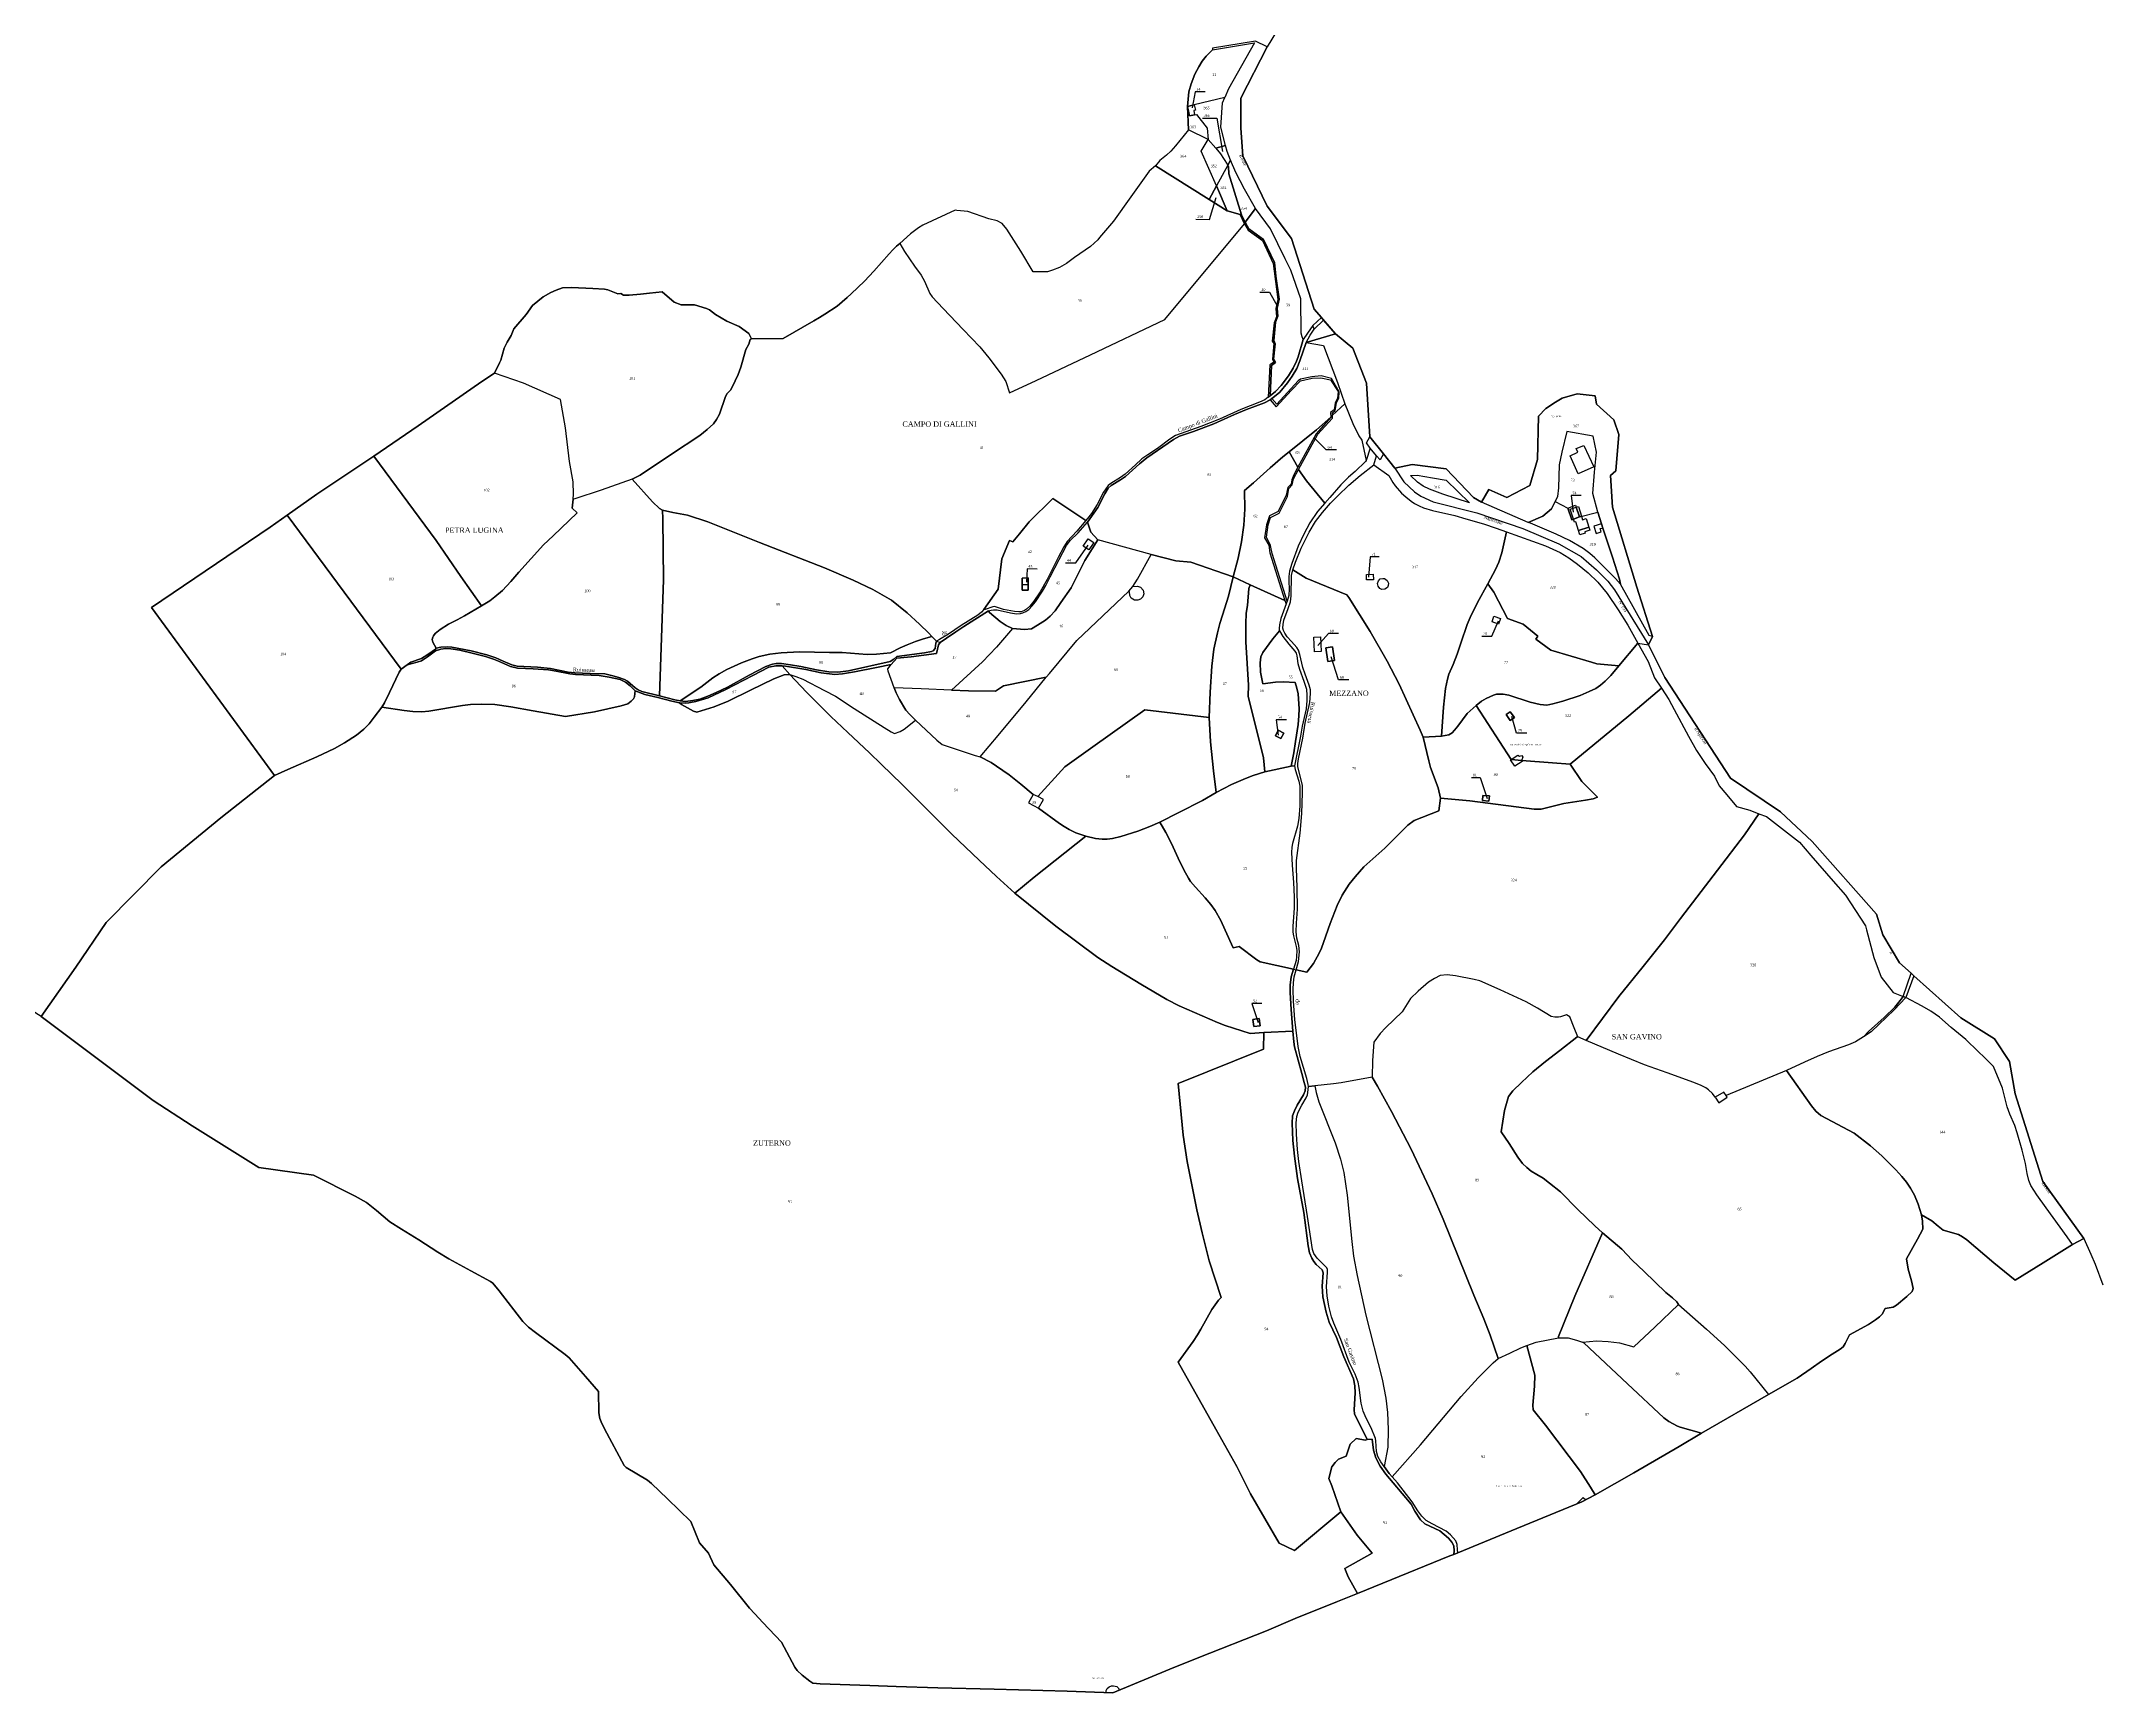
# Model space of a CAD drawing. Extents: x 1205702 to 1209344, y 6150197 to 6152796.
# Drawn here: x 1207787 to 1209344, y 6150197 to 6151443 of the extents above; entities that cross this region are included whole.
import ezdxf

# ---------------------------------------------------------------- set-up
doc = ezdxf.new("R2010")
doc.units = 0
doc.linetypes.add('CONTINU', pattern=[0])
for name, color, linetype in [('1LIEUDIT', 7, 'CONTINU'), ('1PARCELLE', 7, 'CONTINU'), ('1SECTION', 7, 'CONTINU'), ('1SUBDSECT', 7, 'CONTINU'), ('1TRONFLUV', 7, 'CONTINU'), ('1TRONROU', 7, 'CONTINU'), ('1TROUPARCELLE', 7, 'CONTINU'), ('1ZONCOMM', 7, 'CONTINU'), ('3BATIDUR', 7, 'CONTINU'), ('3BATILEGER', 7, 'CONTINU'), ('3ENSIMMO', 7, 'CONTINU'), ('3FISCLINE', 7, 'CONTINUOUS'), ('3FLECHEPAR', 7, 'CONTINU'), ('3LIEUDITTEX', 7, 'CONTINU'), ('3LIMNONPARC', 7, 'CONTINU'), ('3PARCELLETEX', 7, 'CONTINU'), ('3PONT', 7, 'CONTINU'), ('3TRONFLUVTEX', 7, 'CONTINU'), ('3ZONCOMMTEX', 7, 'CONTINU')]:
    doc.layers.add(name, color=color, linetype=linetype)
doc.styles.get("Standard").update_dxf_attribs({"font": 'Times New Roman'})

msp = doc.modelspace()

# ---------------------------------------------------------------- linework, layer by layer
at = {"layer": '1LIEUDIT'}
for points in [[(1208463.13, 6150990.36), (1208465.87, 6150989.24), (1208470.64, 6150992.69), (1208477.9, 6150997.53), (1208483.92, 6151001.31), (1208502.56, 6151013.14), (1208503.25, 6151011.95), (1208511.2, 6151005.24), (1208515.91, 6151002.23), (1208520.59, 6150999.9), (1208529.6, 6150999.15), (1208534.81, 6150999.57), (1208539.5, 6151002.39), (1208545.47, 6151006.32), (1208549.06, 6151009.35), (1208552.86, 6151013.26), (1208557.18, 6151019.5), (1208564.85, 6151030.64), (1208569.65, 6151040.21), (1208575.33, 6151051.29), (1208584.96, 6151066.93), (1208579.81, 6151072.59), (1208577.24, 6151080.06), (1208585.08, 6151091.35), (1208590.29, 6151101.62), (1208592.74, 6151105.79), (1208595.17, 6151107.86), (1208602.15, 6151112.15), (1208605.8, 6151114.74), (1208616.52, 6151124.24), (1208622.12, 6151128.8), (1208642.22, 6151142.59), (1208646.63, 6151145.06), (1208657.3, 6151148.64), (1208672.68, 6151154.5), (1208688.16, 6151161.38), (1208697.28, 6151165.25), (1208710.86, 6151170.14), (1208715.26, 6151172.56), (1208716.51, 6151173.44), (1208718.51, 6151174.94), (1208722.39, 6151178.26), (1208728.26, 6151185.32), (1208731.73, 6151190.44), (1208735.2, 6151196.29), (1208737.62, 6151201.89), (1208742.45, 6151215.91), (1208764.58, 6151222.33), (1208755.56, 6151232.77), (1208753.84, 6151234.74), (1208748.45, 6151240.98), (1208731.17, 6151294.33), (1208712.99, 6151318.77), (1208694.52, 6151356.64), (1208692.98, 6151377.49), (1208692.93, 6151400.2), (1208713.01, 6151438.89), (1208704.02, 6151443.18), (1208671.55, 6151438.01), (1208671.5, 6151436.81), (1208666.76, 6151431.88), (1208663.9, 6151428.17), (1208661.22, 6151423.89), (1208658.34, 6151418.21), (1208655.43, 6151411.08), (1208653.8, 6151405.07), (1208652.76, 6151393.87), (1208653.59, 6151376.34), (1208643.67, 6151364.29), (1208640.14, 6151360.31), (1208636.79, 6151357.22), (1208631.87, 6151353.24), (1208628.66, 6151349.17), (1208623.74, 6151345.02), (1208609.85, 6151325.81), (1208596.76, 6151307.34), (1208586.16, 6151295.04), (1208585.06, 6151293.29), (1208579.6, 6151288.3), (1208567.37, 6151279.87), (1208561.28, 6151275.39), (1208556.09, 6151272.44), (1208550.89, 6151270.41), (1208546.98, 6151269.16), (1208536.07, 6151269.14), (1208526.9, 6151284.68), (1208516.32, 6151301.37), (1208512.67, 6151305.55), (1208508.91, 6151307.66), (1208502.76, 6151309.08), (1208486.93, 6151314.64), (1208478.57, 6151315.37), (1208477.29, 6151315.62), (1208452.82, 6151304.24), (1208449.52, 6151302.38), (1208443.56, 6151297.88), (1208435.51, 6151290.61), (1208433.07, 6151288.6), (1208431.62, 6151287.14), (1208430.18, 6151285.68), (1208427.43, 6151282.63), (1208415.78, 6151269.67), (1208408.93, 6151262.04), (1208398.7, 6151252.48), (1208395.63, 6151249.85), (1208388.2, 6151243.17), (1208378.9, 6151237.15), (1208374.88, 6151234.61), (1208370.56, 6151232.03), (1208347.34, 6151218.77), (1208323.43, 6151218.63), (1208322.47, 6151218.06), (1208321.41, 6151214.52), (1208319.33, 6151210.47), (1208315.54, 6151197.06), (1208313.44, 6151191.58), (1208308.99, 6151182.06), (1208307.52, 6151179.78), (1208305.05, 6151177.22), (1208303.85, 6151175.07), (1208299.43, 6151161.71), (1208297.18, 6151157.56), (1208294.72, 6151154.39), (1208290.1, 6151150.08), (1208284.38, 6151145.57), (1208263.08, 6151131.4), (1208239.44, 6151115.75), (1208233.45, 6151112.55), (1208248.65, 6151095.49), (1208254.14, 6151090.49), (1208256.24, 6151089.25), (1208264.19, 6151087.51), (1208275.28, 6151085.53), (1208290.42, 6151080.41), (1208329.62, 6151064.91), (1208378.7, 6151045.72), (1208400.27, 6151036.52), (1208415.15, 6151029.3), (1208429.28, 6151021.38), (1208440.95, 6151011.64), (1208450.37, 6151003.23), (1208457.37, 6150996.31), (1208459.56, 6150993.99), (1208463.13, 6150990.36)], [(1208463.13, 6150990.36), (1208465.87, 6150989.24), (1208464.72, 6150987.64), (1208463.16, 6150981.17), (1208443.94, 6150978.62), (1208433.31, 6150977.46), (1208428.94, 6150972.65), (1208417.97, 6150970.56), (1208401.22, 6150967.27), (1208392.22, 6150965.7), (1208386.5, 6150965.31), (1208376.12, 6150966.44), (1208364.45, 6150968.89), (1208349.2, 6150971.53), (1208346.66, 6150971.75), (1208341.81, 6150971.74), (1208336.68, 6150970.61), (1208324.55, 6150964.51), (1208304.17, 6150953.77), (1208290.68, 6150947.58), (1208281.33, 6150944.7), (1208276.17, 6150943.84), (1208273.53, 6150943.66), (1208269.11, 6150943.81), (1208263.27, 6150945.15), (1208252.72, 6150947.81), (1208242.92, 6150950.22), (1208235.65, 6150952.79), (1208231.9, 6150956.64), (1208228.26, 6150959.37), (1208224.29, 6150961.31), (1208216.05, 6150963.31), (1208208.5, 6150964.53), (1208190.59, 6150965.29), (1208186.34, 6150965.7), (1208176.05, 6150967.68), (1208170.31, 6150968.6), (1208158.51, 6150969.55), (1208146.75, 6150970), (1208141.56, 6150971.33), (1208132.51, 6150975.17), (1208128.54, 6150976.75), (1208122.55, 6150978.79), (1208112.44, 6150981.4), (1208103.14, 6150983.47), (1208096.43, 6150984.52), (1208092.69, 6150984.85), (1208088.78, 6150984.38), (1208084.84, 6150982.94), (1208078.82, 6150978.65), (1208074.18, 6150975.61), (1208071.06, 6150974.43), (1208063.44, 6150972.52), (1208059.05, 6150969.23), (1208057.3, 6150966.88), (1208050.19, 6150951.57), (1208046.44, 6150943.78), (1208044.45, 6150940.47), (1208038.61, 6150932.89), (1208034.74, 6150928.01), (1208030.65, 6150923.9), (1208025.09, 6150919.42), (1208016.12, 6150913.62), (1208008.57, 6150909.36), (1207995.24, 6150903.02), (1207973.26, 6150893.41), (1207963.16, 6150889.06), (1207870.43, 6151015.76), (1207959.96, 6151076.38), (1207972.8, 6151085.38), (1207995.19, 6151101.44), (1208038.22, 6151130.03), (1208071.81, 6151152.81), (1208119.9, 6151186.44), (1208129.44, 6151192.65), (1208133.26, 6151200.51), (1208134.19, 6151202.52), (1208136.67, 6151211.6), (1208138.96, 6151216.06), (1208142.04, 6151221.17), (1208144.01, 6151226.2), (1208153.37, 6151236.96), (1208158.11, 6151243.81), (1208166.19, 6151250.3), (1208171.93, 6151253.44), (1208176, 6151255.24), (1208180.7, 6151256.95), (1208187.66, 6151257.3), (1208203.57, 6151256.65), (1208212.6, 6151255.99), (1208214.93, 6151255.49), (1208222.6, 6151252.54), (1208224.81, 6151252.72), (1208226.81, 6151251.57), (1208229.22, 6151251.42), (1208231.19, 6151251.45), (1208239.63, 6151252.39), (1208246.56, 6151252.92), (1208256.14, 6151254.13), (1208265.11, 6151246.34), (1208270.33, 6151244.17), (1208280.51, 6151244.21), (1208289.55, 6151241.54), (1208291.71, 6151240.37), (1208296.34, 6151236.98), (1208304.77, 6151231.84), (1208314.27, 6151227.91), (1208321.41, 6151222.58), (1208323.43, 6151218.63), (1208322.47, 6151218.06), (1208321.41, 6151214.52), (1208319.33, 6151210.47), (1208315.54, 6151197.06), (1208313.44, 6151191.58), (1208308.99, 6151182.06), (1208307.52, 6151179.78), (1208305.05, 6151177.22), (1208303.85, 6151175.07), (1208299.43, 6151161.71), (1208297.18, 6151157.56), (1208294.72, 6151154.39), (1208290.1, 6151150.08), (1208284.38, 6151145.57), (1208263.08, 6151131.4), (1208239.44, 6151115.75), (1208233.45, 6151112.55), (1208248.65, 6151095.49), (1208254.14, 6151090.49), (1208256.24, 6151089.25), (1208264.19, 6151087.51), (1208275.28, 6151085.53), (1208290.42, 6151080.41), (1208329.62, 6151064.91), (1208378.7, 6151045.72), (1208400.27, 6151036.52), (1208415.15, 6151029.3), (1208429.28, 6151021.38), (1208440.95, 6151011.64), (1208450.37, 6151003.23), (1208457.37, 6150996.31), (1208459.56, 6150993.99), (1208463.13, 6150990.36)], [(1208734.82, 6150742.32), (1208742.94, 6150740.45), (1208747.86, 6150746.98), (1208752.2, 6150754.91), (1208753.85, 6150758.54), (1208755.56, 6150762.82), (1208760.47, 6150777.36), (1208765.79, 6150790.75), (1208769.61, 6150798.52), (1208774.92, 6150806.83), (1208779.27, 6150812.5), (1208785.79, 6150819.96), (1208801.86, 6150834.18), (1208814.97, 6150847.38), (1208819.23, 6150851.39), (1208823.85, 6150855.01), (1208842.5, 6150862.39), (1208843.74, 6150871.84), (1208842, 6150879.66), (1208836.26, 6150895.12), (1208834.86, 6150900.08), (1208830.68, 6150918.01), (1208844.56, 6150918.75), (1208850.06, 6150919.73), (1208852.48, 6150921.17), (1208854.36, 6150923.06), (1208856.97, 6150926.29), (1208863.97, 6150935.64), (1208870.64, 6150941.85), (1208874.85, 6150945.09), (1208878.33, 6150947.17), (1208883.75, 6150949.71), (1208886.04, 6150950.31), (1208891.13, 6150950.3), (1208895.43, 6150949.52), (1208911.61, 6150944.26), (1208918.95, 6150942.55), (1208924.16, 6150942.17), (1208928.65, 6150942.98), (1208936.09, 6150945.04), (1208949.31, 6150949.46), (1208955.93, 6150952.31), (1208961.06, 6150954.72), (1208964.56, 6150957.03), (1208968.11, 6150960.21), (1208972.47, 6150964.57), (1208978.57, 6150971.66), (1208992.77, 6150988.76), (1209000.92, 6150987.51), (1209003.8, 6150994), (1208992.07, 6151031.09), (1208973.62, 6151091.5), (1208972.26, 6151115.48), (1208976.13, 6151119.04), (1208978.36, 6151146.3), (1208974.68, 6151157.43), (1208961.48, 6151169.14), (1208960.69, 6151175.48), (1208946.9, 6151177.02), (1208935.65, 6151173.69), (1208930.63, 6151170.69), (1208923.29, 6151166.04), (1208917.69, 6151160.25), (1208916.99, 6151127.43), (1208911.17, 6151107.79), (1208893.77, 6151098.78), (1208880.27, 6151104.78), (1208874.83, 6151095.22), (1208868.64, 6151098.87), (1208848.03, 6151120.44), (1208822.38, 6151123.61), (1208809.24, 6151121), (1208800.65, 6151131.77), (1208790.43, 6151144.59), (1208787.97, 6151185.18), (1208777.67, 6151211.54), (1208764.58, 6151222.33), (1208742.45, 6151215.91), (1208737.62, 6151201.89), (1208735.2, 6151196.29), (1208731.73, 6151190.44), (1208728.26, 6151185.32), (1208722.39, 6151178.26), (1208718.51, 6151174.94), (1208716.51, 6151173.44), (1208715.26, 6151172.56), (1208710.86, 6151170.14), (1208697.28, 6151165.25), (1208688.16, 6151161.38), (1208672.68, 6151154.5), (1208657.3, 6151148.64), (1208646.63, 6151145.06), (1208642.22, 6151142.59), (1208622.12, 6151128.8), (1208616.52, 6151124.24), (1208605.8, 6151114.74), (1208602.15, 6151112.15), (1208595.17, 6151107.86), (1208592.74, 6151105.79), (1208590.29, 6151101.62), (1208585.08, 6151091.35), (1208577.24, 6151080.06), (1208579.81, 6151072.59), (1208584.96, 6151066.93), (1208575.33, 6151051.29), (1208569.65, 6151040.21), (1208564.85, 6151030.64), (1208557.18, 6151019.5), (1208552.86, 6151013.26), (1208549.06, 6151009.35), (1208545.47, 6151006.32), (1208539.5, 6151002.39), (1208534.81, 6150999.57), (1208529.6, 6150999.15), (1208520.59, 6150999.9), (1208515.91, 6151002.23), (1208511.2, 6151005.24), (1208503.25, 6151011.95), (1208502.56, 6151013.14), (1208483.92, 6151001.31), (1208477.9, 6150997.53), (1208470.64, 6150992.69), (1208465.87, 6150989.24), (1208464.72, 6150987.64), (1208463.16, 6150981.17), (1208443.94, 6150978.62), (1208433.31, 6150977.46), (1208428.94, 6150972.65), (1208417.97, 6150970.56), (1208401.22, 6150967.27), (1208392.22, 6150965.7), (1208386.5, 6150965.31), (1208376.12, 6150966.44), (1208364.45, 6150968.89), (1208349.2, 6150971.53), (1208346.66, 6150971.75), (1208352.39, 6150965.25), (1208365.13, 6150951.92), (1208383.45, 6150933.61), (1208396.21, 6150921.5), (1208412.66, 6150906.09), (1208421.4, 6150897.61), (1208437.24, 6150882.12), (1208456.54, 6150862.72), (1208474.66, 6150844.68), (1208495.43, 6150825.08), (1208508.38, 6150812.68), (1208522.41, 6150800.2), (1208553.23, 6150775.29), (1208584.94, 6150751.52), (1208595.51, 6150744.89), (1208617.51, 6150731.55), (1208637.13, 6150719.98), (1208646.41, 6150715.06), (1208675.36, 6150702.46), (1208681.19, 6150700.29), (1208700.17, 6150694.3), (1208710.34, 6150695), (1208732.32, 6150695.98), (1208731.02, 6150712.35), (1208730.29, 6150725.05), (1208730.32, 6150730.65), (1208730.98, 6150736.93), (1208732.69, 6150742.85), (1208734.82, 6150742.32)], [(1208734.82, 6150742.32), (1208742.94, 6150740.45), (1208747.86, 6150746.98), (1208752.2, 6150754.91), (1208753.85, 6150758.54), (1208755.56, 6150762.82), (1208760.47, 6150777.36), (1208765.79, 6150790.75), (1208769.61, 6150798.52), (1208774.92, 6150806.83), (1208779.27, 6150812.5), (1208785.79, 6150819.96), (1208801.86, 6150834.18), (1208814.97, 6150847.38), (1208819.23, 6150851.39), (1208823.85, 6150855.01), (1208842.5, 6150862.39), (1208843.74, 6150871.84), (1208842, 6150879.66), (1208836.26, 6150895.12), (1208834.86, 6150900.08), (1208830.68, 6150918.01), (1208844.56, 6150918.75), (1208850.06, 6150919.73), (1208852.48, 6150921.17), (1208854.36, 6150923.06), (1208856.97, 6150926.29), (1208863.97, 6150935.64), (1208870.64, 6150941.85), (1208874.85, 6150945.09), (1208878.33, 6150947.17), (1208883.75, 6150949.71), (1208886.04, 6150950.31), (1208891.13, 6150950.3), (1208895.43, 6150949.52), (1208911.61, 6150944.26), (1208918.95, 6150942.55), (1208924.16, 6150942.17), (1208928.65, 6150942.98), (1208936.09, 6150945.04), (1208949.31, 6150949.46), (1208955.93, 6150952.31), (1208961.06, 6150954.72), (1208964.56, 6150957.03), (1208968.11, 6150960.21), (1208972.47, 6150964.57), (1208978.57, 6150971.66), (1208992.77, 6150988.76), (1209000.92, 6150987.51), (1209013.22, 6150962.95), (1209062.68, 6150886.93), (1209100.52, 6150861.46), (1209124.57, 6150839.24), (1209173.01, 6150784.4), (1209177.81, 6150768.79), (1209190.37, 6150747.53), (1209199.09, 6150739.72), (1209201.25, 6150737.79), (1209236.78, 6150705.99), (1209262.26, 6150690.11), (1209273.39, 6150673.07), (1209277.75, 6150648.71), (1209298.53, 6150582.6), (1209329.48, 6150539.48), (1209321.15, 6150534.87), (1209298.93, 6150521.12), (1209277.85, 6150508.01), (1209261.67, 6150521), (1209241.21, 6150538.51), (1209238.04, 6150540.76), (1209234.96, 6150542.48), (1209223.48, 6150545.82), (1209219.53, 6150548.76), (1209214.86, 6150552.7), (1209207.12, 6150557.47), (1209207.76, 6150552.5), (1209207.92, 6150546.56), (1209203.93, 6150539.03), (1209195.62, 6150524.22), (1209197.04, 6150516.29), (1209199.45, 6150507.48), (1209200.62, 6150501.82), (1209200.04, 6150499.5), (1209196.01, 6150495.64), (1209188.16, 6150489.14), (1209185.51, 6150487.59), (1209179.67, 6150486.54), (1209177.19, 6150482.43), (1209175.37, 6150480.48), (1209172.34, 6150478.15), (1209166.89, 6150474.55), (1209152.55, 6150466.83), (1209149.31, 6150460.19), (1209147.81, 6150457.65), (1209145.6, 6150455.87), (1209139.66, 6150452.18), (1209131.47, 6150446.99), (1209123.65, 6150441.33), (1209113.03, 6150434.14), (1209091.53, 6150421.7), (1209040.88, 6150392.56), (1209023.95, 6150382.6), (1208989.78, 6150362.72), (1208960.48, 6150346.13), (1208950.56, 6150340.7), (1208897.23, 6150318.87), (1208856.77, 6150302.19), (1208853.95, 6150300.92), (1208854.19, 6150303.76), (1208853.75, 6150307.58), (1208852.46, 6150310.36), (1208849.95, 6150313.36), (1208843.32, 6150318.74), (1208831.95, 6150324.1), (1208828.57, 6150327.17), (1208824.43, 6150333.61), (1208821.75, 6150338.91), (1208808.1, 6150355.07), (1208802.54, 6150361.69), (1208798.31, 6150367.64), (1208794.86, 6150373.82), (1208793.09, 6150379.8), (1208792.16, 6150388.11), (1208788.29, 6150387.71), (1208778.8, 6150407.06), (1208778.58, 6150410.06), (1208779.29, 6150423.01), (1208779.06, 6150428.17), (1208778.01, 6150433.54), (1208770.75, 6150450.21), (1208765.19, 6150464.79), (1208759.64, 6150476.27), (1208757.54, 6150483.79), (1208754.92, 6150495.47), (1208754.34, 6150503.54), (1208755.06, 6150513.54), (1208754.48, 6150515.93), (1208749.97, 6150519.98), (1208748.08, 6150522.17), (1208746.53, 6150524.56), (1208744.84, 6150528.55), (1208743.95, 6150533.91), (1208740.56, 6150559.05), (1208735.87, 6150584.89), (1208733.56, 6150601.66), (1208732.38, 6150613.52), (1208731.84, 6150626.49), (1208732.1, 6150632.01), (1208733.48, 6150635.88), (1208735.58, 6150640.1), (1208740.25, 6150647.99), (1208741.53, 6150650.89), (1208741.76, 6150653.69), (1208740.93, 6150657.17), (1208739.07, 6150663.92), (1208733.41, 6150684.1), (1208732.96, 6150687.96), (1208732.32, 6150695.98), (1208731.02, 6150712.35), (1208730.29, 6150725.05), (1208730.32, 6150730.65), (1208730.98, 6150736.93), (1208732.69, 6150742.85), (1208734.82, 6150742.32)], [(1208352.39, 6150965.25), (1208365.13, 6150951.92), (1208383.45, 6150933.61), (1208396.21, 6150921.5), (1208412.66, 6150906.09), (1208421.4, 6150897.61), (1208437.24, 6150882.12), (1208456.54, 6150862.72), (1208474.66, 6150844.68), (1208495.43, 6150825.08), (1208508.38, 6150812.68), (1208522.41, 6150800.2), (1208553.23, 6150775.29), (1208584.94, 6150751.52), (1208595.51, 6150744.89), (1208617.51, 6150731.55), (1208637.13, 6150719.98), (1208646.41, 6150715.06), (1208675.36, 6150702.46), (1208681.19, 6150700.29), (1208700.17, 6150694.3), (1208710.34, 6150695), (1208732.32, 6150695.98), (1208732.96, 6150687.96), (1208733.41, 6150684.1), (1208739.07, 6150663.92), (1208740.93, 6150657.17), (1208741.76, 6150653.69), (1208741.53, 6150650.89), (1208740.25, 6150647.99), (1208735.58, 6150640.1), (1208733.48, 6150635.88), (1208732.1, 6150632.01), (1208731.84, 6150626.49), (1208732.38, 6150613.52), (1208733.56, 6150601.66), (1208735.87, 6150584.89), (1208740.56, 6150559.05), (1208743.95, 6150533.91), (1208744.84, 6150528.55), (1208746.53, 6150524.56), (1208748.08, 6150522.17), (1208749.97, 6150519.98), (1208754.48, 6150515.93), (1208755.06, 6150513.54), (1208754.34, 6150503.54), (1208754.92, 6150495.47), (1208757.54, 6150483.79), (1208759.64, 6150476.27), (1208765.19, 6150464.79), (1208770.75, 6150450.21), (1208778.01, 6150433.54), (1208779.06, 6150428.17), (1208779.29, 6150423.01), (1208778.58, 6150410.06), (1208778.8, 6150407.06), (1208788.29, 6150387.71), (1208792.16, 6150388.11), (1208793.09, 6150379.8), (1208794.86, 6150373.82), (1208798.31, 6150367.64), (1208802.54, 6150361.69), (1208808.1, 6150355.07), (1208821.75, 6150338.91), (1208824.43, 6150333.61), (1208828.57, 6150327.17), (1208831.95, 6150324.1), (1208843.32, 6150318.74), (1208849.95, 6150313.36), (1208852.46, 6150310.36), (1208853.75, 6150307.58), (1208854.19, 6150303.76), (1208853.95, 6150300.92), (1208850.95, 6150299.94), (1208800.21, 6150279.3), (1208781, 6150271.66), (1208766.05, 6150265.62), (1208734.14, 6150252.79), (1208712.5, 6150243.48), (1208661.31, 6150223.21), (1208639.37, 6150214.33), (1208596.45, 6150196.62), (1208561.88, 6150197.9), (1208506.79, 6150199.31), (1208464.13, 6150200.29), (1208432.69, 6150201.27), (1208412.87, 6150202.08), (1208375.26, 6150203.47), (1208369.72, 6150203.9), (1208367.42, 6150205.24), (1208361.78, 6150209.85), (1208357.98, 6150213.5), (1208356.19, 6150215.85), (1208346.12, 6150234.72), (1208332.06, 6150249.64), (1208326.09, 6150256.18), (1208321.95, 6150260.4), (1208307.69, 6150278.23), (1208295.09, 6150293.25), (1208290.94, 6150302.06), (1208284.18, 6150309.67), (1208277.66, 6150325.84), (1208260.01, 6150342.97), (1208248.03, 6150354.64), (1208244.99, 6150357.15), (1208228.75, 6150366.56), (1208227.24, 6150368.18), (1208212.47, 6150395.95), (1208209.88, 6150401.03), (1208208.96, 6150403.74), (1208208.22, 6150407.85), (1208207.93, 6150423.91), (1208198.18, 6150435.32), (1208185.78, 6150449.46), (1208182.74, 6150451.91), (1208160.26, 6150468.62), (1208155.16, 6150472.48), (1208150.78, 6150476.89), (1208132.92, 6150500.11), (1208128.23, 6150505.68), (1208126.27, 6150507.01), (1208111.44, 6150515.11), (1208094.97, 6150524.18), (1208086.66, 6150529.28), (1208072.4, 6150538.55), (1208059.13, 6150546.6), (1208050.49, 6150552.02), (1208040.41, 6150560.56), (1208032.65, 6150566.7), (1208024.24, 6150571.54), (1207992.83, 6150587.29), (1207951.44, 6150593.11), (1207901.09, 6150624.44), (1207871.73, 6150643.64), (1207787.13, 6150707.11), (1207813.31, 6150744.17), (1207836.14, 6150777.96), (1207877.67, 6150819.95), (1207922.76, 6150857.07), (1207963.16, 6150889.06), (1207973.26, 6150893.41), (1207995.24, 6150903.02), (1208008.57, 6150909.36), (1208016.12, 6150913.62), (1208025.09, 6150919.42), (1208030.65, 6150923.9), (1208034.74, 6150928.01), (1208038.61, 6150932.89), (1208044.45, 6150940.47), (1208046.44, 6150943.78), (1208050.19, 6150951.57), (1208057.3, 6150966.88), (1208059.05, 6150969.23), (1208063.44, 6150972.52), (1208071.06, 6150974.43), (1208074.18, 6150975.61), (1208078.82, 6150978.65), (1208084.84, 6150982.94), (1208088.78, 6150984.38), (1208092.69, 6150984.85), (1208096.43, 6150984.52), (1208103.14, 6150983.47), (1208112.44, 6150981.4), (1208122.55, 6150978.79), (1208128.54, 6150976.75), (1208132.51, 6150975.17), (1208141.56, 6150971.33), (1208146.75, 6150970), (1208158.51, 6150969.55), (1208170.31, 6150968.6), (1208176.05, 6150967.68), (1208186.34, 6150965.7), (1208190.59, 6150965.29), (1208208.5, 6150964.53), (1208216.05, 6150963.31), (1208224.29, 6150961.31), (1208228.26, 6150959.37), (1208231.9, 6150956.64), (1208235.65, 6150952.79), (1208242.92, 6150950.22), (1208252.72, 6150947.81), (1208263.27, 6150945.15), (1208269.11, 6150943.81), (1208273.53, 6150943.66), (1208276.17, 6150943.84), (1208281.33, 6150944.7), (1208290.68, 6150947.58), (1208304.17, 6150953.77), (1208324.55, 6150964.51), (1208336.68, 6150970.61), (1208341.81, 6150971.74), (1208346.66, 6150971.75), (1208352.39, 6150965.25)]]:
    msp.add_lwpolyline(points, close=True, dxfattribs=at)
at = {"layer": '1PARCELLE'}
for points in [[(1208680.81, 6151400.64), (1208657.87, 6151395.25), (1208652.76, 6151393.87), (1208653.8, 6151405.07), (1208655.43, 6151411.08), (1208658.34, 6151418.21), (1208661.22, 6151423.89), (1208663.9, 6151428.17), (1208666.76, 6151431.88), (1208671.5, 6151436.81), (1208703.3, 6151441.95), (1208683.82, 6151407.34), (1208680.81, 6151400.64)], [(1208657.87, 6151395.25), (1208658.7, 6151391.12), (1208657.6, 6151390.84), (1208658, 6151387.64), (1208654.21, 6151386.86), (1208652.76, 6151393.87), (1208657.87, 6151395.25)], [(1208658, 6151387.64), (1208659.44, 6151387.9), (1208667.62, 6151377.6), (1208668.4, 6151368.92), (1208653.59, 6151376.34), (1208652.76, 6151393.87), (1208654.21, 6151386.86), (1208658, 6151387.64)], [(1208681.35, 6151364.59), (1208678.03, 6151378.25), (1208679.08, 6151396.68), (1208680.81, 6151400.64), (1208657.87, 6151395.25), (1208658.7, 6151391.12), (1208657.6, 6151390.84), (1208658, 6151387.64), (1208659.44, 6151387.9), (1208667.62, 6151377.6), (1208668.4, 6151368.92), (1208674.1, 6151362.47), (1208681.35, 6151364.59)], [(1208668.4, 6151368.92), (1208653.59, 6151376.34), (1208643.67, 6151364.29), (1208640.14, 6151360.31), (1208636.79, 6151357.22), (1208631.87, 6151353.24), (1208628.66, 6151349.17), (1208669.12, 6151323.77), (1208674.64, 6151334.01), (1208663.14, 6151360.25), (1208668.4, 6151368.92)], [(1208668.4, 6151368.92), (1208674.1, 6151362.47), (1208677.62, 6151358.31), (1208679.94, 6151354.7), (1208683.07, 6151349.62), (1208674.64, 6151334.01), (1208663.14, 6151360.25), (1208668.4, 6151368.92)], [(1208681.35, 6151364.59), (1208674.1, 6151362.47), (1208677.62, 6151358.31), (1208679.94, 6151354.7), (1208683.07, 6151349.62), (1208685.22, 6151353.39), (1208682.62, 6151360.07), (1208681.35, 6151364.59)], [(1208435.51, 6151290.61), (1208437.19, 6151287.49), (1208439.06, 6151284.46), (1208446.68, 6151273.47), (1208451.65, 6151266.61), (1208454.2, 6151262.01), (1208458.27, 6151252.82), (1208459.93, 6151250.27), (1208468.17, 6151241.51), (1208483.22, 6151225.64), (1208495.81, 6151212.52), (1208502.81, 6151204.2), (1208512.13, 6151191.86), (1208515.51, 6151186.27), (1208518.27, 6151177.73), (1208538.41, 6151187.1), (1208579.54, 6151206.54), (1208635.6, 6151233.09), (1208695.75, 6151305.45), (1208692.42, 6151312.34), (1208682.78, 6151315.06), (1208669.12, 6151323.77), (1208628.66, 6151349.17), (1208623.74, 6151345.02), (1208609.85, 6151325.81), (1208596.76, 6151307.34), (1208586.16, 6151295.04), (1208585.06, 6151293.29), (1208579.6, 6151288.3), (1208567.37, 6151279.87), (1208561.28, 6151275.39), (1208556.09, 6151272.44), (1208550.89, 6151270.41), (1208546.98, 6151269.16), (1208536.07, 6151269.14), (1208526.9, 6151284.68), (1208516.32, 6151301.37), (1208512.67, 6151305.55), (1208508.91, 6151307.66), (1208502.76, 6151309.08), (1208486.93, 6151314.64), (1208478.57, 6151315.37), (1208477.29, 6151315.62), (1208452.82, 6151304.24), (1208449.52, 6151302.38), (1208443.56, 6151297.88), (1208435.51, 6151290.61)], [(1208692.42, 6151312.34), (1208693.42, 6151312.07), (1208684.03, 6151343.22), (1208683.62, 6151348.32), (1208683.07, 6151349.62), (1208674.64, 6151334.01), (1208682.78, 6151315.06), (1208692.42, 6151312.34)], [(1208693.42, 6151312.07), (1208696.36, 6151306.62), (1208703.99, 6151317.04), (1208695.79, 6151331.41), (1208689.22, 6151344.23), (1208685.22, 6151353.39), (1208683.07, 6151349.62), (1208683.62, 6151348.32), (1208684.03, 6151343.22), (1208693.42, 6151312.07)], [(1208669.12, 6151323.77), (1208682.78, 6151315.06), (1208674.64, 6151334.01), (1208669.12, 6151323.77)], [(1208695.75, 6151305.45), (1208698.51, 6151300.55), (1208709.33, 6151292.7), (1208717.53, 6151275.48), (1208721.07, 6151248.35), (1208719.36, 6151241.48), (1208719.92, 6151235.29), (1208718.14, 6151230.67), (1208716.75, 6151216.89), (1208717.85, 6151215.16), (1208716.81, 6151203.21), (1208717.81, 6151201.03), (1208714.8, 6151198.98), (1208713.77, 6151174.42), (1208715.05, 6151175.44), (1208716.1, 6151198.52), (1208719.12, 6151200.65), (1208717.8, 6151203.22), (1208718.98, 6151214.73), (1208717.9, 6151217.2), (1208718.83, 6151228.34), (1208719.29, 6151231.07), (1208720.92, 6151235.75), (1208720.38, 6151241.61), (1208722.04, 6151248.48), (1208719.43, 6151265.82), (1208718.44, 6151276.18), (1208710.18, 6151293.5), (1208699.03, 6151301.55), (1208696.36, 6151306.62), (1208693.42, 6151312.07), (1208692.42, 6151312.34), (1208695.75, 6151305.45)], [(1208696.36, 6151306.62), (1208699.03, 6151301.55), (1208710.18, 6151293.5), (1208718.44, 6151276.18), (1208719.43, 6151265.82), (1208722.04, 6151248.48), (1208720.38, 6151241.61), (1208720.92, 6151235.75), (1208719.29, 6151231.07), (1208718.83, 6151228.34), (1208717.9, 6151217.2), (1208718.98, 6151214.73), (1208717.8, 6151203.22), (1208719.12, 6151200.65), (1208716.1, 6151198.52), (1208715.05, 6151175.44), (1208719.29, 6151178.88), (1208723.41, 6151183.28), (1208728.93, 6151190.69), (1208732.53, 6151196.5), (1208735.17, 6151201.72), (1208736.27, 6151204.88), (1208740.2, 6151217.97), (1208739.4, 6151220), (1208738.65, 6151222.76), (1208738.41, 6151248.81), (1208730.73, 6151270.39), (1208726.54, 6151279.02), (1208715.53, 6151301.61), (1208703.99, 6151317.04), (1208696.36, 6151306.62)], [(1208323.43, 6151218.63), (1208347.34, 6151218.77), (1208370.56, 6151232.03), (1208374.88, 6151234.61), (1208378.9, 6151237.15), (1208388.2, 6151243.17), (1208395.63, 6151249.85), (1208398.7, 6151252.48), (1208408.93, 6151262.04), (1208415.78, 6151269.67), (1208427.43, 6151282.63), (1208430.18, 6151285.68), (1208431.62, 6151287.14), (1208433.07, 6151288.6), (1208435.51, 6151290.61), (1208437.19, 6151287.49), (1208439.06, 6151284.46), (1208446.68, 6151273.47), (1208451.65, 6151266.61), (1208454.2, 6151262.01), (1208458.27, 6151252.82), (1208459.93, 6151250.27), (1208468.17, 6151241.51), (1208483.22, 6151225.64), (1208495.81, 6151212.52), (1208502.81, 6151204.2), (1208512.13, 6151191.86), (1208515.51, 6151186.27), (1208518.27, 6151177.73), (1208538.41, 6151187.1), (1208579.54, 6151206.54), (1208635.6, 6151233.09), (1208695.75, 6151305.45), (1208698.51, 6151300.55), (1208709.33, 6151292.7), (1208717.53, 6151275.48), (1208721.07, 6151248.35), (1208719.36, 6151241.48), (1208719.92, 6151235.29), (1208718.14, 6151230.67), (1208716.75, 6151216.89), (1208717.85, 6151215.16), (1208716.81, 6151203.21), (1208717.81, 6151201.03), (1208714.8, 6151198.98), (1208713.77, 6151174.42), (1208711.09, 6151172.63), (1208707.05, 6151170.86), (1208692.9, 6151165.18), (1208676.95, 6151157.99), (1208662.71, 6151152.48), (1208643.75, 6151145.72), (1208639.31, 6151142.72), (1208630.02, 6151135.87), (1208622.76, 6151131.05), (1208618.15, 6151128.08), (1208613.41, 6151123.42), (1208605.74, 6151116.39), (1208602.08, 6151113.82), (1208594.72, 6151109.26), (1208592.8, 6151107.84), (1208589.29, 6151102.83), (1208584.58, 6151093.4), (1208580.26, 6151086.77), (1208578.31, 6151084.12), (1208575.87, 6151081.33), (1208551.01, 6151098.13), (1208533.23, 6151080.44), (1208525.96, 6151071.37), (1208520.91, 6151065.31), (1208518.41, 6151066.33), (1208512.56, 6151052.42), (1208509.82, 6151029.68), (1208498.83, 6151014.32), (1208497.17, 6151012.26), (1208494.33, 6151009.96), (1208481.81, 6151002.14), (1208472.34, 6150995.74), (1208465.4, 6150991.52), (1208463.13, 6150990.36), (1208459.56, 6150993.99), (1208457.37, 6150996.31), (1208450.37, 6151003.23), (1208440.95, 6151011.64), (1208429.28, 6151021.38), (1208415.15, 6151029.3), (1208400.27, 6151036.52), (1208378.7, 6151045.72), (1208329.62, 6151064.91), (1208290.42, 6151080.41), (1208275.28, 6151085.53), (1208264.19, 6151087.51), (1208256.24, 6151089.25), (1208254.14, 6151090.49), (1208248.65, 6151095.49), (1208233.45, 6151112.55), (1208239.44, 6151115.75), (1208263.08, 6151131.4), (1208284.38, 6151145.57), (1208290.1, 6151150.08), (1208294.72, 6151154.39), (1208297.18, 6151157.56), (1208299.43, 6151161.71), (1208303.85, 6151175.07), (1208305.05, 6151177.22), (1208307.52, 6151179.78), (1208308.99, 6151182.06), (1208313.44, 6151191.58), (1208315.54, 6151197.06), (1208319.33, 6151210.47), (1208321.41, 6151214.52), (1208322.47, 6151218.06), (1208323.43, 6151218.63)], [(1208323.43, 6151218.63), (1208322.47, 6151218.06), (1208321.41, 6151214.52), (1208319.33, 6151210.47), (1208315.54, 6151197.06), (1208313.44, 6151191.58), (1208308.99, 6151182.06), (1208307.52, 6151179.78), (1208305.05, 6151177.22), (1208303.85, 6151175.07), (1208299.43, 6151161.71), (1208297.18, 6151157.56), (1208294.72, 6151154.39), (1208290.1, 6151150.08), (1208284.38, 6151145.57), (1208263.08, 6151131.4), (1208239.44, 6151115.75), (1208233.45, 6151112.55), (1208210.03, 6151104.43), (1208190.2, 6151097.85), (1208188.85, 6151097.63), (1208188.98, 6151101.42), (1208188.72, 6151110.7), (1208186.08, 6151125.89), (1208183.08, 6151151.51), (1208179.3, 6151172.71), (1208151.38, 6151185.03), (1208129.44, 6151192.65), (1208133.26, 6151200.51), (1208134.19, 6151202.52), (1208136.67, 6151211.6), (1208138.96, 6151216.06), (1208142.04, 6151221.17), (1208144.01, 6151226.2), (1208153.37, 6151236.96), (1208158.11, 6151243.81), (1208166.19, 6151250.3), (1208171.93, 6151253.44), (1208176, 6151255.24), (1208180.7, 6151256.95), (1208187.66, 6151257.3), (1208203.57, 6151256.65), (1208212.6, 6151255.99), (1208214.93, 6151255.49), (1208222.6, 6151252.54), (1208224.81, 6151252.72), (1208226.81, 6151251.57), (1208229.22, 6151251.42), (1208231.19, 6151251.45), (1208239.63, 6151252.39), (1208246.56, 6151252.92), (1208256.14, 6151254.13), (1208265.11, 6151246.34), (1208270.33, 6151244.17), (1208280.51, 6151244.21), (1208289.55, 6151241.54), (1208291.71, 6151240.37), (1208296.34, 6151236.98), (1208304.77, 6151231.84), (1208314.27, 6151227.91), (1208321.41, 6151222.58), (1208323.43, 6151218.63)], [(1208762.14, 6151160.97), (1208762.18, 6151162.79), (1208764.25, 6151164.56), (1208765.35, 6151170.33), (1208767.03, 6151173.73), (1208767.39, 6151178.45), (1208761.53, 6151188.62), (1208753.57, 6151190.52), (1208746.73, 6151189.99), (1208738.06, 6151188.03), (1208736.32, 6151186.82), (1208720.07, 6151169.37), (1208716.51, 6151173.44), (1208718.51, 6151174.94), (1208722.39, 6151178.26), (1208728.26, 6151185.32), (1208731.73, 6151190.44), (1208735.2, 6151196.29), (1208737.62, 6151201.89), (1208742.45, 6151215.91), (1208755.44, 6151213.44), (1208766.04, 6151185.72), (1208771.53, 6151169.52), (1208762.14, 6151160.97)], [(1208119.9, 6151186.44), (1208071.81, 6151152.81), (1208038.22, 6151130.03), (1208085.45, 6151066.31), (1208104.08, 6151039.25), (1208119.55, 6151017.02), (1208125.93, 6151020.81), (1208129.64, 6151023.7), (1208135.54, 6151028.71), (1208141.72, 6151035.38), (1208147.87, 6151042.48), (1208166.4, 6151062.98), (1208173.73, 6151069.97), (1208191.79, 6151087.27), (1208188.15, 6151090.78), (1208188.85, 6151097.63), (1208188.98, 6151101.42), (1208188.72, 6151110.7), (1208186.08, 6151125.89), (1208183.08, 6151151.51), (1208179.3, 6151172.71), (1208151.38, 6151185.03), (1208129.44, 6151192.65), (1208119.9, 6151186.44)], [(1208715.26, 6151172.56), (1208719.79, 6151167.35), (1208731.28, 6151179.77), (1208737.96, 6151186.79), (1208746.81, 6151188.77), (1208753.5, 6151189.23), (1208760.62, 6151187.64), (1208766.39, 6151178.72), (1208765.97, 6151173.69), (1208764.18, 6151170.08), (1208763.52, 6151165.06), (1208760.8, 6151163.03), (1208760.95, 6151159.44), (1208750.07, 6151149.82), (1208729.54, 6151133.32), (1208724.8, 6151129.58), (1208715.07, 6151121.18), (1208702.57, 6151109.84), (1208695.81, 6151103.96), (1208695.95, 6151090), (1208695.35, 6151078.01), (1208693.48, 6151065.27), (1208690.91, 6151052.9), (1208687.3, 6151038.87), (1208655.33, 6151049.88), (1208644.05, 6151050.93), (1208625.39, 6151055.77), (1208584.96, 6151066.93), (1208579.81, 6151072.59), (1208577.24, 6151080.06), (1208585.08, 6151091.35), (1208590.29, 6151101.62), (1208592.74, 6151105.79), (1208595.17, 6151107.86), (1208602.15, 6151112.15), (1208605.8, 6151114.74), (1208616.52, 6151124.24), (1208622.12, 6151128.8), (1208642.22, 6151142.59), (1208646.63, 6151145.06), (1208657.3, 6151148.64), (1208672.68, 6151154.5), (1208688.16, 6151161.38), (1208697.28, 6151165.25), (1208710.86, 6151170.14), (1208715.26, 6151172.56)], [(1208727.15, 6151018.65), (1208727.92, 6151020.43), (1208716.65, 6151056.56), (1208715.37, 6151062.59), (1208712.39, 6151068.94), (1208713.61, 6151078.11), (1208715.52, 6151083.72), (1208722, 6151086.89), (1208728.18, 6151099.47), (1208729.2, 6151105.5), (1208731.75, 6151108.44), (1208732.78, 6151113.01), (1208736.63, 6151120.06), (1208751.05, 6151146.59), (1208762.17, 6151158.75), (1208762.14, 6151160.97), (1208762.18, 6151162.79), (1208764.25, 6151164.56), (1208765.35, 6151170.33), (1208767.03, 6151173.73), (1208767.39, 6151178.45), (1208761.53, 6151188.62), (1208753.57, 6151190.52), (1208746.73, 6151189.99), (1208738.06, 6151188.03), (1208736.32, 6151186.82), (1208720.07, 6151169.37), (1208716.51, 6151173.44), (1208715.26, 6151172.56), (1208719.79, 6151167.35), (1208731.28, 6151179.77), (1208737.96, 6151186.79), (1208746.81, 6151188.77), (1208753.5, 6151189.23), (1208760.62, 6151187.64), (1208766.39, 6151178.72), (1208765.97, 6151173.69), (1208764.18, 6151170.08), (1208763.52, 6151165.06), (1208760.8, 6151163.03), (1208760.95, 6151159.44), (1208749.87, 6151146.97), (1208736.02, 6151121.63), (1208733, 6151115.82), (1208731.48, 6151112.26), (1208730.96, 6151108.98), (1208728.39, 6151106.45), (1208727.26, 6151100.59), (1208721.25, 6151088.12), (1208714.69, 6151084.95), (1208712.35, 6151078.22), (1208710.99, 6151068.42), (1208714.03, 6151062.71), (1208714.95, 6151057.14), (1208726.36, 6151020.97), (1208727.15, 6151018.65)], [(1208909.94, 6151080), (1208874.83, 6151095.22), (1208880.27, 6151104.78), (1208893.77, 6151098.78), (1208911.17, 6151107.79), (1208916.99, 6151127.43), (1208917.69, 6151160.25), (1208923.29, 6151166.04), (1208930.63, 6151170.69), (1208935.65, 6151173.69), (1208946.9, 6151177.02), (1208960.69, 6151175.48), (1208961.48, 6151169.14), (1208974.68, 6151157.43), (1208978.36, 6151146.3), (1208976.13, 6151119.04), (1208972.26, 6151115.48), (1208973.62, 6151091.5), (1208992.07, 6151031.09), (1209003.8, 6150994), (1209001.25, 6150994.66), (1208979.84, 6151033.43), (1208978.94, 6151037.15), (1208973.59, 6151053.76), (1208966.37, 6151075.76), (1208965.33, 6151078.99), (1208962.6, 6151087.7), (1208958.79, 6151101.84), (1208960.17, 6151117.81), (1208961.71, 6151133), (1208958.98, 6151145.19), (1208939.17, 6151148.62), (1208935.39, 6151133.03), (1208933.3, 6151123.57), (1208932.86, 6151106.14), (1208932.12, 6151099.59), (1208930.26, 6151095.7), (1208927.51, 6151090.2), (1208921.11, 6151084.59), (1208909.94, 6151080)], [(1208760.95, 6151159.44), (1208749.87, 6151146.97), (1208736.02, 6151121.63), (1208729.54, 6151133.32), (1208750.07, 6151149.82), (1208760.95, 6151159.44)], [(1208736.63, 6151120.06), (1208751.05, 6151146.59), (1208762.17, 6151158.75), (1208762.14, 6151160.97), (1208771.53, 6151169.52), (1208777.66, 6151154.71), (1208782.11, 6151145.4), (1208784.46, 6151142.19), (1208787.71, 6151126.85), (1208787.09, 6151125.91), (1208779.37, 6151118.47), (1208774.31, 6151114.03), (1208768.55, 6151108.3), (1208760.33, 6151098.82), (1208756.39, 6151094.54), (1208742.55, 6151111.28), (1208736.63, 6151120.06)], [(1208962.6, 6151087.7), (1208958.79, 6151101.84), (1208960.17, 6151117.81), (1208961.71, 6151133), (1208958.98, 6151145.19), (1208939.17, 6151148.62), (1208935.39, 6151133.03), (1208933.3, 6151123.57), (1208932.86, 6151106.14), (1208932.12, 6151099.59), (1208930.26, 6151095.7), (1208939.83, 6151090.85), (1208945.62, 6151092.9), (1208948.76, 6151084.29), (1208962.6, 6151087.7)], [(1208038.22, 6151130.03), (1207995.19, 6151101.44), (1207972.8, 6151085.38), (1208059.05, 6150969.23), (1208063.44, 6150972.52), (1208066.22, 6150974.52), (1208074.25, 6150977.29), (1208079, 6150980.2), (1208084.8, 6150984.41), (1208085.27, 6150984.99), (1208082.87, 6150989.56), (1208082.47, 6150991.64), (1208082.73, 6150993.36), (1208083.33, 6150994.5), (1208084.57, 6150996.17), (1208088.36, 6150999.2), (1208094.77, 6151003.25), (1208101.2, 6151006.43), (1208106.8, 6151009.4), (1208119.55, 6151017.02), (1208104.08, 6151039.25), (1208085.45, 6151066.31), (1208038.22, 6151130.03)], [(1208736.02, 6151121.63), (1208733, 6151115.82), (1208731.48, 6151112.26), (1208730.96, 6151108.98), (1208728.39, 6151106.45), (1208727.26, 6151100.59), (1208721.25, 6151088.12), (1208714.69, 6151084.95), (1208712.35, 6151078.22), (1208710.99, 6151068.42), (1208714.03, 6151062.71), (1208714.95, 6151057.14), (1208726.36, 6151020.97), (1208700.05, 6151032.97), (1208687.3, 6151038.87), (1208690.91, 6151052.9), (1208693.48, 6151065.27), (1208695.35, 6151078.01), (1208695.95, 6151090), (1208695.81, 6151103.96), (1208702.57, 6151109.84), (1208715.07, 6151121.18), (1208724.8, 6151129.58), (1208729.54, 6151133.32), (1208736.02, 6151121.63)], [(1208256.24, 6151089.25), (1208254.14, 6151090.49), (1208248.65, 6151095.49), (1208233.45, 6151112.55), (1208210.03, 6151104.43), (1208190.2, 6151097.85), (1208188.85, 6151097.63), (1208188.15, 6151090.78), (1208191.79, 6151087.27), (1208173.73, 6151069.97), (1208166.4, 6151062.98), (1208147.87, 6151042.48), (1208141.72, 6151035.38), (1208135.54, 6151028.71), (1208129.64, 6151023.7), (1208125.93, 6151020.81), (1208119.55, 6151017.02), (1208106.8, 6151009.4), (1208101.2, 6151006.43), (1208094.77, 6151003.25), (1208088.36, 6150999.2), (1208084.57, 6150996.17), (1208083.33, 6150994.5), (1208082.73, 6150993.36), (1208082.47, 6150991.64), (1208082.87, 6150989.56), (1208085.27, 6150984.99), (1208088.98, 6150985.9), (1208093.62, 6150986.13), (1208097.13, 6150985.93), (1208111.81, 6150982.96), (1208123.61, 6150980.07), (1208130.45, 6150977.7), (1208136, 6150975.21), (1208142.47, 6150972.6), (1208146.49, 6150971.47), (1208161.8, 6150970.71), (1208171.74, 6150969.8), (1208185.09, 6150967.06), (1208190.01, 6150966.35), (1208201.65, 6150966.05), (1208212.65, 6150965.71), (1208218.87, 6150964.27), (1208223.41, 6150962.96), (1208227.54, 6150961.53), (1208229.95, 6150960.1), (1208235.73, 6150955.07), (1208237.94, 6150953.61), (1208240.79, 6150952.44), (1208253.93, 6150949.2), (1208257.15, 6151036.55), (1208256.53, 6151082.79), (1208256.24, 6151089.25)], [(1208727.92, 6151020.43), (1208716.65, 6151056.56), (1208715.37, 6151062.59), (1208712.39, 6151068.94), (1208713.61, 6151078.11), (1208715.52, 6151083.72), (1208722, 6151086.89), (1208728.18, 6151099.47), (1208729.2, 6151105.5), (1208731.75, 6151108.44), (1208732.78, 6151113.01), (1208736.63, 6151120.06), (1208742.55, 6151111.28), (1208756.39, 6151094.54), (1208750.94, 6151088.14), (1208745.06, 6151079.7), (1208740.52, 6151071.19), (1208736.23, 6151062.15), (1208731.51, 6151048.98), (1208729.72, 6151043.27), (1208729.22, 6151039.29), (1208729.14, 6151035.5), (1208729.51, 6151029.92), (1208729.29, 6151024.95), (1208727.92, 6151020.43)], [(1208828.43, 6150923.2), (1208812.47, 6150957.89), (1208803.43, 6150975.2), (1208790.65, 6150997.7), (1208774.69, 6151023.42), (1208773.13, 6151025.34), (1208742.3, 6151037.94), (1208732.23, 6151044.25), (1208734.27, 6151049.96), (1208738.66, 6151060.54), (1208740.97, 6151065.68), (1208744.56, 6151072.62), (1208749.46, 6151080.69), (1208754.74, 6151087.6), (1208760.82, 6151094.44), (1208766.15, 6151100.06), (1208774.44, 6151108.04), (1208783.19, 6151115.33), (1208793.42, 6151123.46), (1208804.73, 6151115.5), (1208807.82, 6151110.04), (1208809.58, 6151107.7), (1208814.44, 6151102.1), (1208817.62, 6151099.37), (1208821.74, 6151096.05), (1208824.26, 6151094.3), (1208827.58, 6151092.47), (1208830.88, 6151091.07), (1208837.83, 6151088.9), (1208854.55, 6151085.14), (1208862.97, 6151082.78), (1208876.35, 6151078.89), (1208885.89, 6151075.74), (1208893.51, 6151073.01), (1208890.06, 6151057.02), (1208887.78, 6151049.94), (1208885.36, 6151044.43), (1208879.63, 6151033.61), (1208871.66, 6151019.65), (1208866.11, 6151008.31), (1208864.02, 6151002.9), (1208859.13, 6150988.73), (1208856.46, 6150980.64), (1208853.42, 6150972.81), (1208850.19, 6150965.41), (1208848.95, 6150961.65), (1208847.52, 6150954.57), (1208846.05, 6150940.52), (1208844.56, 6150918.75), (1208830.68, 6150918.01), (1208828.43, 6150923.2)], [(1208826.43, 6151110.39), (1208821.21, 6151115.49), (1208826.19, 6151115.63), (1208837.86, 6151113.65), (1208848.04, 6151111.99), (1208865.63, 6151094.73), (1208845.45, 6151101.27), (1208835.36, 6151105.07), (1208830.59, 6151107.32), (1208826.43, 6151110.39)], [(1208522.02, 6151012.64), (1208513.89, 6151014.22), (1208506.91, 6151016.46), (1208505.76, 6151016.37), (1208499.9, 6151014.24), (1208498.83, 6151014.32), (1208509.82, 6151029.68), (1208512.56, 6151052.42), (1208518.41, 6151066.33), (1208520.91, 6151065.31), (1208525.96, 6151071.37), (1208533.23, 6151080.44), (1208551.01, 6151098.13), (1208575.87, 6151081.33), (1208569.04, 6151073.4), (1208561.94, 6151065.55), (1208559.41, 6151061.53), (1208555.11, 6151053.56), (1208546.72, 6151036.96), (1208541.47, 6151027.72), (1208536.61, 6151020.47), (1208533.64, 6151016.9), (1208531.17, 6151014.49), (1208529.77, 6151013.53), (1208527.19, 6151012.6), (1208525.35, 6151012.46), (1208522.02, 6151012.64)], [(1208909.94, 6151080), (1208921.11, 6151084.59), (1208927.51, 6151090.2), (1208930.26, 6151095.7), (1208939.83, 6151090.85), (1208943.08, 6151081.97), (1208948.76, 6151084.29), (1208962.6, 6151087.7), (1208965.33, 6151078.99), (1208966.37, 6151075.76), (1208973.59, 6151053.76), (1208978.94, 6151037.15), (1208979.84, 6151033.43), (1208975.88, 6151037.75), (1208969.38, 6151044.32), (1208960.28, 6151053.3), (1208956.66, 6151056.43), (1208951.5, 6151060.18), (1208941.27, 6151066.32), (1208931.08, 6151071.18), (1208911.69, 6151079.53), (1208909.94, 6151080)], [(1207870.43, 6151015.76), (1207963.16, 6150889.06), (1207973.26, 6150893.41), (1207995.24, 6150903.02), (1208008.57, 6150909.36), (1208016.12, 6150913.62), (1208025.09, 6150919.42), (1208030.65, 6150923.9), (1208034.74, 6150928.01), (1208038.61, 6150932.89), (1208044.45, 6150940.47), (1208046.44, 6150943.78), (1208050.19, 6150951.57), (1208057.3, 6150966.88), (1208059.05, 6150969.23), (1207972.8, 6151085.38), (1207959.96, 6151076.38), (1207870.43, 6151015.76)], [(1208459.56, 6150993.99), (1208457.37, 6150996.31), (1208450.37, 6151003.23), (1208440.95, 6151011.64), (1208429.28, 6151021.38), (1208415.15, 6151029.3), (1208400.27, 6151036.52), (1208378.7, 6151045.72), (1208329.62, 6151064.91), (1208290.42, 6151080.41), (1208275.28, 6151085.53), (1208264.19, 6151087.51), (1208256.24, 6151089.25), (1208256.53, 6151082.79), (1208257.15, 6151036.55), (1208253.93, 6150949.2), (1208265.59, 6150946.19), (1208269.6, 6150945.35), (1208285.2, 6150955.69), (1208294.4, 6150962.68), (1208299.07, 6150965.61), (1208304.91, 6150968.99), (1208316.01, 6150974.07), (1208323.99, 6150977.09), (1208329.33, 6150978.77), (1208337.31, 6150980.44), (1208345.98, 6150981.57), (1208359.67, 6150982.2), (1208382.29, 6150981.85), (1208391.89, 6150981.74), (1208410.84, 6150980.24), (1208417.98, 6150980.55), (1208428.56, 6150981.44), (1208435.79, 6150985.4), (1208440.94, 6150987.66), (1208447.44, 6150990.04), (1208453.49, 6150992.07), (1208459.56, 6150993.99)], [(1208520.59, 6150999.9), (1208515.91, 6151002.23), (1208511.2, 6151005.24), (1208503.25, 6151011.95), (1208502.56, 6151013.14), (1208504.48, 6151013.8), (1208506.17, 6151014.09), (1208508.96, 6151013.93), (1208519.04, 6151011.73), (1208523.66, 6151011.01), (1208526.73, 6151011.19), (1208528.49, 6151011.75), (1208530.66, 6151012.77), (1208532.93, 6151014.37), (1208535.53, 6151016.98), (1208537.99, 6151020.08), (1208543.28, 6151028.03), (1208545.71, 6151032.35), (1208549.14, 6151038.91), (1208555.87, 6151052.11), (1208561.36, 6151062.54), (1208564.11, 6151066.27), (1208570.08, 6151072.22), (1208577.24, 6151080.06), (1208579.81, 6151072.59), (1208584.96, 6151066.93), (1208575.33, 6151051.29), (1208569.65, 6151040.21), (1208564.85, 6151030.64), (1208557.18, 6151019.5), (1208552.86, 6151013.26), (1208549.06, 6151009.35), (1208545.47, 6151006.32), (1208539.5, 6151002.39), (1208534.81, 6150999.57), (1208529.6, 6150999.15), (1208520.59, 6150999.9)], [(1208948.76, 6151084.29), (1208943.08, 6151081.97), (1208939.83, 6151090.85), (1208945.62, 6151092.9), (1208948.76, 6151084.29)], [(1208520.59, 6150999.9), (1208508.45, 6150985.81), (1208498.01, 6150974.85), (1208474.4, 6150953.5), (1208487.4, 6150952.92), (1208507.79, 6150952.66), (1208513.78, 6150956.69), (1208545.96, 6150963.12), (1208548.58, 6150965.89), (1208569.25, 6150990.77), (1208608.55, 6151028.22), (1208611.39, 6151031.63), (1208614.89, 6151037.25), (1208625.39, 6151055.77), (1208584.96, 6151066.93), (1208575.33, 6151051.29), (1208569.65, 6151040.21), (1208564.85, 6151030.64), (1208557.18, 6151019.5), (1208552.86, 6151013.26), (1208549.06, 6151009.35), (1208545.47, 6151006.32), (1208539.5, 6151002.39), (1208534.81, 6150999.57), (1208529.6, 6150999.15), (1208520.59, 6150999.9)], [(1208578.21, 6151059.4), (1208573.85, 6151062.12), (1208577.63, 6151067.69), (1208581.98, 6151064.79), (1208578.21, 6151059.4)], [(1208879.63, 6151033.61), (1208885.36, 6151044.43), (1208887.78, 6151049.94), (1208890.06, 6151057.02), (1208893.51, 6151073.01), (1208923.07, 6151062.35), (1208934.27, 6151057.24), (1208940.8, 6151053.29), (1208947.35, 6151048.39), (1208955.23, 6151041.92), (1208962.53, 6151034.89), (1208969.55, 6151026.28), (1208978.01, 6151014.12), (1208985.15, 6151002.37), (1208992.77, 6150988.76), (1208978.57, 6150971.66), (1208961.95, 6150973.36), (1208957.69, 6150974.44), (1208927.04, 6150983.69), (1208915.89, 6150991.91), (1208917.21, 6150994.09), (1208906.11, 6151003.08), (1208894.4, 6151007.37), (1208883.97, 6151027.29), (1208879.63, 6151033.61)], [(1208687.3, 6151038.87), (1208683.82, 6151024.39), (1208679.12, 6151009.88), (1208677.11, 6151003.75), (1208675.31, 6150996.67), (1208672.73, 6150984.29), (1208671.2, 6150971.5), (1208669.8, 6150951.81), (1208669.14, 6150932.77), (1208620.61, 6150938.53), (1208581.17, 6150910.5), (1208560.05, 6150895.51), (1208539.59, 6150873.04), (1208536.28, 6150874.73), (1208526.97, 6150882.34), (1208518.18, 6150889.36), (1208508.62, 6150896.13), (1208504.37, 6150898.82), (1208496.11, 6150902.99), (1208509.79, 6150919.17), (1208530.91, 6150944.63), (1208545.96, 6150963.12), (1208548.58, 6150965.89), (1208569.25, 6150990.77), (1208608.55, 6151028.22), (1208611.39, 6151031.63), (1208614.89, 6151037.25), (1208625.39, 6151055.77), (1208644.05, 6151050.93), (1208655.33, 6151049.88), (1208687.3, 6151038.87)], [(1208532.3, 6151028.81), (1208532.32, 6151033.16), (1208532.38, 6151038.09), (1208527.86, 6151038.03), (1208527.88, 6151033.1), (1208527.97, 6151028.74), (1208532.3, 6151028.81)], [(1208700.05, 6151032.97), (1208698.96, 6151030.23), (1208697.98, 6151017.31), (1208697.1, 6151011.52), (1208696.76, 6151003.53), (1208696.7, 6150989.95), (1208698.79, 6150957.06), (1208698.55, 6150948.8), (1208710.16, 6150902.31), (1208711.11, 6150891.65), (1208702.4, 6150888.98), (1208696.5, 6150886.77), (1208686.07, 6150882.25), (1208674.47, 6150876.08), (1208672.3, 6150892.6), (1208670.03, 6150914.41), (1208669.14, 6150932.77), (1208669.8, 6150951.81), (1208671.2, 6150971.5), (1208672.73, 6150984.29), (1208675.31, 6150996.67), (1208677.11, 6151003.75), (1208679.12, 6151009.88), (1208683.82, 6151024.39), (1208687.3, 6151038.87), (1208700.05, 6151032.97)], [(1208710.16, 6150902.31), (1208698.55, 6150948.8), (1208698.79, 6150957.06), (1208696.7, 6150989.95), (1208696.76, 6151003.53), (1208697.1, 6151011.52), (1208697.98, 6151017.31), (1208698.96, 6151030.23), (1208700.05, 6151032.97), (1208726.36, 6151020.97), (1208727.15, 6151018.65), (1208723.16, 6151007.41), (1208722.15, 6151002.6), (1208721.97, 6150999.93), (1208722.06, 6150998.73), (1208722.23, 6150998.08), (1208717.3, 6150992.06), (1208709.53, 6150981.93), (1208708.2, 6150978.64), (1208707.53, 6150973.91), (1208707.91, 6150966.92), (1208709.67, 6150958.11), (1208719.13, 6150959.4), (1208725.2, 6150959.61), (1208733.94, 6150959.05), (1208735.41, 6150954.83), (1208736.2, 6150950.52), (1208737.14, 6150939.4), (1208736.92, 6150933.9), (1208736.28, 6150927.44), (1208734.36, 6150914.57), (1208733.1, 6150906.03), (1208731.09, 6150895.97), (1208711.11, 6150891.65), (1208710.16, 6150902.31)], [(1208734.82, 6150742.32), (1208736.62, 6150748.63), (1208737.29, 6150755.98), (1208736.9, 6150760.7), (1208735.28, 6150766.25), (1208734.71, 6150770.91), (1208735.01, 6150777.52), (1208735.74, 6150788.17), (1208735.48, 6150804.32), (1208735, 6150818.91), (1208734.97, 6150824.9), (1208737.72, 6150845.39), (1208738.97, 6150860.18), (1208739.62, 6150875.85), (1208739.52, 6150881.76), (1208736.04, 6150895.39), (1208735.93, 6150898.01), (1208736.51, 6150901.42), (1208739.79, 6150917.19), (1208741.67, 6150928.49), (1208745.19, 6150944.02), (1208745.74, 6150950.95), (1208745.57, 6150953.69), (1208744.72, 6150957.26), (1208741.49, 6150965.56), (1208739.79, 6150970.44), (1208737.61, 6150980.3), (1208736.61, 6150983.52), (1208735.39, 6150985.66), (1208731.22, 6150990.05), (1208728.11, 6150993.65), (1208726.15, 6150996.5), (1208725.15, 6150998.4), (1208724.84, 6151000.25), (1208724.94, 6151002.98), (1208725.58, 6151006.18), (1208728.77, 6151015.1), (1208730.42, 6151020.03), (1208731.07, 6151024.7), (1208731.29, 6151040.04), (1208732.23, 6151044.25), (1208742.3, 6151037.94), (1208773.13, 6151025.34), (1208774.69, 6151023.42), (1208790.65, 6150997.7), (1208803.43, 6150975.2), (1208812.47, 6150957.89), (1208828.43, 6150923.2), (1208830.68, 6150918.01), (1208834.86, 6150900.08), (1208836.26, 6150895.12), (1208842, 6150879.66), (1208843.74, 6150871.84), (1208842.5, 6150862.39), (1208823.85, 6150855.01), (1208819.23, 6150851.39), (1208814.97, 6150847.38), (1208801.86, 6150834.18), (1208785.79, 6150819.96), (1208779.27, 6150812.5), (1208774.92, 6150806.83), (1208769.61, 6150798.52), (1208765.79, 6150790.75), (1208760.47, 6150777.36), (1208755.56, 6150762.82), (1208753.85, 6150758.54), (1208752.2, 6150754.91), (1208747.86, 6150746.98), (1208742.94, 6150740.45), (1208734.82, 6150742.32)], [(1208793.13, 6151036.78), (1208787.9, 6151036.74), (1208787.79, 6151040.68), (1208793.04, 6151040.81), (1208793.13, 6151036.78)], [(1208846.05, 6150940.52), (1208847.52, 6150954.57), (1208848.95, 6150961.65), (1208850.19, 6150965.41), (1208853.42, 6150972.81), (1208856.46, 6150980.64), (1208859.13, 6150988.73), (1208864.02, 6151002.9), (1208866.11, 6151008.31), (1208871.66, 6151019.65), (1208879.63, 6151033.61), (1208883.97, 6151027.29), (1208894.4, 6151007.37), (1208906.11, 6151003.08), (1208917.21, 6150994.09), (1208915.89, 6150991.91), (1208927.04, 6150983.69), (1208957.69, 6150974.44), (1208961.95, 6150973.36), (1208978.57, 6150971.66), (1208972.47, 6150964.57), (1208968.11, 6150960.21), (1208964.56, 6150957.03), (1208961.06, 6150954.72), (1208955.93, 6150952.31), (1208949.31, 6150949.46), (1208936.09, 6150945.04), (1208928.65, 6150942.98), (1208924.16, 6150942.17), (1208918.95, 6150942.55), (1208911.61, 6150944.26), (1208895.43, 6150949.52), (1208891.13, 6150950.3), (1208886.04, 6150950.31), (1208883.75, 6150949.71), (1208878.33, 6150947.17), (1208874.85, 6150945.09), (1208870.64, 6150941.85), (1208863.97, 6150935.64), (1208856.97, 6150926.29), (1208854.36, 6150923.06), (1208852.48, 6150921.17), (1208850.06, 6150919.73), (1208844.56, 6150918.75), (1208846.05, 6150940.52)], [(1208502.56, 6151013.14), (1208503.25, 6151011.95), (1208511.2, 6151005.24), (1208515.91, 6151002.23), (1208520.59, 6150999.9), (1208508.45, 6150985.81), (1208498.01, 6150974.85), (1208474.4, 6150953.5), (1208451.71, 6150954.4), (1208431.2, 6150955.13), (1208426.67, 6150967.77), (1208426.48, 6150969.51), (1208428.94, 6150972.65), (1208433.31, 6150977.46), (1208443.94, 6150978.62), (1208463.16, 6150981.17), (1208464.72, 6150987.64), (1208465.87, 6150989.24), (1208470.64, 6150992.69), (1208477.9, 6150997.53), (1208483.92, 6151001.31), (1208502.56, 6151013.14)], [(1208887.57, 6151003.23), (1208882.69, 6151004.92), (1208884.13, 6151009.24), (1208888.99, 6151007.36), (1208887.57, 6151003.23)], [(1208463.13, 6150990.36), (1208459.56, 6150993.99), (1208453.49, 6150992.07), (1208447.44, 6150990.04), (1208440.94, 6150987.66), (1208435.79, 6150985.4), (1208428.56, 6150981.44), (1208417.98, 6150980.55), (1208410.84, 6150980.24), (1208391.89, 6150981.74), (1208382.29, 6150981.85), (1208359.67, 6150982.2), (1208345.98, 6150981.57), (1208337.31, 6150980.44), (1208329.33, 6150978.77), (1208323.99, 6150977.09), (1208316.01, 6150974.07), (1208304.91, 6150968.99), (1208299.07, 6150965.61), (1208294.4, 6150962.68), (1208285.2, 6150955.69), (1208269.6, 6150945.35), (1208273.54, 6150944.9), (1208279.28, 6150945.52), (1208284.35, 6150946.67), (1208290.56, 6150948.92), (1208296.83, 6150951.69), (1208305.4, 6150955.67), (1208321.8, 6150964.71), (1208334.34, 6150971.26), (1208339.26, 6150973.04), (1208342.1, 6150973.45), (1208346.22, 6150973.46), (1208352.82, 6150972.55), (1208360.65, 6150971.36), (1208372.66, 6150968.69), (1208381.86, 6150967.15), (1208388.68, 6150966.95), (1208396.76, 6150967.97), (1208428.09, 6150974.9), (1208430.85, 6150976.89), (1208433.19, 6150978.9), (1208454.2, 6150981.64), (1208459.46, 6150982.67), (1208460.78, 6150983.15), (1208462.07, 6150984.76), (1208462.7, 6150988.76), (1208463.13, 6150990.36)], [(1208731.09, 6150895.97), (1208733.1, 6150906.03), (1208734.36, 6150914.57), (1208736.28, 6150927.44), (1208736.92, 6150933.9), (1208737.14, 6150939.4), (1208736.2, 6150950.52), (1208735.41, 6150954.83), (1208733.94, 6150959.05), (1208725.2, 6150959.61), (1208719.13, 6150959.4), (1208709.67, 6150958.11), (1208707.91, 6150966.92), (1208707.53, 6150973.91), (1208708.2, 6150978.64), (1208709.53, 6150981.93), (1208717.3, 6150992.06), (1208722.23, 6150998.08), (1208724.82, 6150993.9), (1208729.18, 6150988.18), (1208733.81, 6150982.87), (1208734.75, 6150981.41), (1208735.39, 6150979.32), (1208736.14, 6150973.61), (1208737.2, 6150969.35), (1208740.69, 6150960.18), (1208742.61, 6150954.21), (1208742.96, 6150949.23), (1208742.91, 6150945.49), (1208742.27, 6150939.16), (1208739.38, 6150926.27), (1208738.07, 6150918.66), (1208733.54, 6150896.26), (1208731.09, 6150895.97)], [(1208753.59, 6150982.67), (1208748.61, 6150982.32), (1208748.14, 6150993.32), (1208753.22, 6150993.57), (1208753.59, 6150982.67)], [(1208757.17, 6150985.45), (1208758.65, 6150975.03), (1208763.71, 6150975.71), (1208762.24, 6150986.16), (1208757.17, 6150985.45)], [(1208928.39, 6150898.51), (1208905.31, 6150900.28), (1208897.13, 6150901.1), (1208870.64, 6150941.85), (1208874.85, 6150945.09), (1208878.33, 6150947.17), (1208883.75, 6150949.71), (1208886.04, 6150950.31), (1208891.13, 6150950.3), (1208895.43, 6150949.52), (1208911.61, 6150944.26), (1208918.95, 6150942.55), (1208924.16, 6150942.17), (1208928.65, 6150942.98), (1208936.09, 6150945.04), (1208949.31, 6150949.46), (1208955.93, 6150952.31), (1208961.06, 6150954.72), (1208964.56, 6150957.03), (1208968.11, 6150960.21), (1208972.47, 6150964.57), (1208978.57, 6150971.66), (1208992.77, 6150988.76), (1209000.57, 6150975.11), (1209005.51, 6150962.75), (1209010.71, 6150954.76), (1208985.98, 6150934.05), (1208941.58, 6150897.57), (1208928.39, 6150898.51)], [(1208044.45, 6150940.47), (1208046.44, 6150943.78), (1208050.19, 6150951.57), (1208057.3, 6150966.88), (1208059.05, 6150969.23), (1208063.44, 6150972.52), (1208071.06, 6150974.43), (1208074.18, 6150975.61), (1208078.82, 6150978.65), (1208084.84, 6150982.94), (1208088.78, 6150984.38), (1208092.69, 6150984.85), (1208096.43, 6150984.52), (1208103.14, 6150983.47), (1208112.44, 6150981.4), (1208122.55, 6150978.79), (1208128.54, 6150976.75), (1208132.51, 6150975.17), (1208141.56, 6150971.33), (1208146.75, 6150970), (1208158.51, 6150969.55), (1208170.31, 6150968.6), (1208176.05, 6150967.68), (1208186.34, 6150965.7), (1208190.59, 6150965.29), (1208208.5, 6150964.53), (1208216.05, 6150963.31), (1208224.29, 6150961.31), (1208228.26, 6150959.37), (1208231.9, 6150956.64), (1208235.65, 6150952.79), (1208235.48, 6150950.83), (1208235.2, 6150948.26), (1208234.38, 6150946.83), (1208232.71, 6150945.12), (1208230.04, 6150943.15), (1208225.13, 6150941.52), (1208205.04, 6150937.06), (1208183.15, 6150933.5), (1208158.7, 6150937.78), (1208141.83, 6150940.81), (1208129.63, 6150942.46), (1208119.33, 6150942.69), (1208111.34, 6150942.47), (1208105.21, 6150941.81), (1208079.79, 6150937.56), (1208074.51, 6150937.05), (1208067.72, 6150937.29), (1208061.09, 6150938.12), (1208044.45, 6150940.47)], [(1208352.39, 6150965.25), (1208348.25, 6150965.06), (1208340.39, 6150962), (1208322.84, 6150953.41), (1208305.81, 6150945.07), (1208295.41, 6150940.89), (1208285.48, 6150937.73), (1208282.16, 6150936.84), (1208279.57, 6150937.4), (1208270.65, 6150942.62), (1208269.11, 6150943.81), (1208273.53, 6150943.66), (1208276.17, 6150943.84), (1208281.33, 6150944.7), (1208290.68, 6150947.58), (1208304.17, 6150953.77), (1208324.55, 6150964.51), (1208336.68, 6150970.61), (1208341.81, 6150971.74), (1208346.66, 6150971.75), (1208352.39, 6150965.25)], [(1208352.39, 6150965.25), (1208357.07, 6150963.71), (1208362.25, 6150961.73), (1208378.71, 6150953.13), (1208386.84, 6150948.81), (1208401, 6150939.61), (1208423.63, 6150925.1), (1208429.03, 6150921.91), (1208431.47, 6150920.73), (1208435.87, 6150922.29), (1208438.72, 6150923.82), (1208447.38, 6150930.75), (1208442.99, 6150934.97), (1208440.14, 6150938.37), (1208435.21, 6150946.37), (1208432.62, 6150951.4), (1208431.2, 6150955.13), (1208426.67, 6150967.77), (1208426.48, 6150969.51), (1208428.94, 6150972.65), (1208417.97, 6150970.56), (1208401.22, 6150967.27), (1208392.22, 6150965.7), (1208386.5, 6150965.31), (1208376.12, 6150966.44), (1208364.45, 6150968.89), (1208349.2, 6150971.53), (1208346.66, 6150971.75), (1208352.39, 6150965.25)], [(1207787.13, 6150707.11), (1207813.31, 6150744.17), (1207836.14, 6150777.96), (1207877.67, 6150819.95), (1207922.76, 6150857.07), (1207963.16, 6150889.06), (1207973.26, 6150893.41), (1207995.24, 6150903.02), (1208008.57, 6150909.36), (1208016.12, 6150913.62), (1208025.09, 6150919.42), (1208030.65, 6150923.9), (1208034.74, 6150928.01), (1208038.61, 6150932.89), (1208044.45, 6150940.47), (1208061.09, 6150938.12), (1208067.72, 6150937.29), (1208074.51, 6150937.05), (1208079.79, 6150937.56), (1208105.21, 6150941.81), (1208111.34, 6150942.47), (1208119.33, 6150942.69), (1208129.63, 6150942.46), (1208141.83, 6150940.81), (1208158.7, 6150937.78), (1208183.15, 6150933.5), (1208205.04, 6150937.06), (1208225.13, 6150941.52), (1208230.04, 6150943.15), (1208232.71, 6150945.12), (1208234.38, 6150946.83), (1208235.2, 6150948.26), (1208235.48, 6150950.83), (1208235.65, 6150952.79), (1208242.92, 6150950.22), (1208252.72, 6150947.81), (1208263.27, 6150945.15), (1208269.11, 6150943.81), (1208270.65, 6150942.62), (1208279.57, 6150937.4), (1208282.16, 6150936.84), (1208285.48, 6150937.73), (1208295.41, 6150940.89), (1208305.81, 6150945.07), (1208322.84, 6150953.41), (1208340.39, 6150962), (1208348.25, 6150965.06), (1208352.39, 6150965.25), (1208365.13, 6150951.92), (1208383.45, 6150933.61), (1208396.21, 6150921.5), (1208412.66, 6150906.09), (1208421.4, 6150897.61), (1208437.24, 6150882.12), (1208456.54, 6150862.72), (1208474.66, 6150844.68), (1208495.43, 6150825.08), (1208508.38, 6150812.68), (1208522.41, 6150800.2), (1208553.23, 6150775.29), (1208584.94, 6150751.52), (1208595.51, 6150744.89), (1208617.51, 6150731.55), (1208637.13, 6150719.98), (1208646.41, 6150715.06), (1208675.36, 6150702.46), (1208681.19, 6150700.29), (1208700.17, 6150694.3), (1208710.34, 6150695), (1208710.22, 6150682.49), (1208645.8, 6150656.39), (1208649.42, 6150617.51), (1208652.43, 6150597.64), (1208659.7, 6150561.1), (1208663.74, 6150543.65), (1208669.2, 6150522.58), (1208678.2, 6150494.99), (1208676.25, 6150492.89), (1208671.14, 6150485.97), (1208662.9, 6150470.97), (1208660.29, 6150466.66), (1208656.98, 6150461.71), (1208645.61, 6150446.22), (1208674.13, 6150395.67), (1208690, 6150367.42), (1208700.43, 6150346.67), (1208721.87, 6150309.55), (1208733.62, 6150304.01), (1208768.62, 6150333.13), (1208780.81, 6150315.44), (1208792.17, 6150302.04), (1208771.48, 6150290.43), (1208774, 6150284.06), (1208781, 6150271.66), (1208766.05, 6150265.62), (1208734.14, 6150252.79), (1208712.5, 6150243.48), (1208661.31, 6150223.21), (1208639.37, 6150214.33), (1208596.45, 6150196.62), (1208561.88, 6150197.9), (1208506.79, 6150199.31), (1208464.13, 6150200.29), (1208432.69, 6150201.27), (1208412.87, 6150202.08), (1208375.26, 6150203.47), (1208369.72, 6150203.9), (1208367.42, 6150205.24), (1208361.78, 6150209.85), (1208357.98, 6150213.5), (1208356.19, 6150215.85), (1208346.12, 6150234.72), (1208332.06, 6150249.64), (1208326.09, 6150256.18), (1208321.95, 6150260.4), (1208307.69, 6150278.23), (1208295.09, 6150293.25), (1208290.94, 6150302.06), (1208284.18, 6150309.67), (1208277.66, 6150325.84), (1208260.01, 6150342.97), (1208248.03, 6150354.64), (1208244.99, 6150357.15), (1208228.75, 6150366.56), (1208227.24, 6150368.18), (1208212.47, 6150395.95), (1208209.88, 6150401.03), (1208208.96, 6150403.74), (1208208.22, 6150407.85), (1208207.93, 6150423.91), (1208198.18, 6150435.32), (1208185.78, 6150449.46), (1208182.74, 6150451.91), (1208160.26, 6150468.62), (1208155.16, 6150472.48), (1208150.78, 6150476.89), (1208132.92, 6150500.11), (1208128.23, 6150505.68), (1208126.27, 6150507.01), (1208111.44, 6150515.11), (1208094.97, 6150524.18), (1208086.66, 6150529.28), (1208072.4, 6150538.55), (1208059.13, 6150546.6), (1208050.49, 6150552.02), (1208040.41, 6150560.56), (1208032.65, 6150566.7), (1208024.24, 6150571.54), (1207992.83, 6150587.29), (1207951.44, 6150593.11), (1207901.09, 6150624.44), (1207871.73, 6150643.64), (1207787.13, 6150707.11)], [(1208522.41, 6150800.2), (1208508.38, 6150812.68), (1208495.43, 6150825.08), (1208474.66, 6150844.68), (1208456.54, 6150862.72), (1208437.24, 6150882.12), (1208421.4, 6150897.61), (1208412.66, 6150906.09), (1208396.21, 6150921.5), (1208383.45, 6150933.61), (1208365.13, 6150951.92), (1208352.39, 6150965.25), (1208357.07, 6150963.71), (1208362.25, 6150961.73), (1208378.71, 6150953.13), (1208386.84, 6150948.81), (1208401, 6150939.61), (1208423.63, 6150925.1), (1208429.03, 6150921.91), (1208431.47, 6150920.73), (1208435.87, 6150922.29), (1208438.72, 6150923.82), (1208447.38, 6150930.75), (1208463.49, 6150915.66), (1208467.57, 6150912.37), (1208492.4, 6150904.04), (1208496.11, 6150902.99), (1208504.37, 6150898.82), (1208508.62, 6150896.13), (1208518.18, 6150889.36), (1208526.97, 6150882.34), (1208536.28, 6150874.73), (1208532.62, 6150868.22), (1208540.28, 6150864.38), (1208556.2, 6150852.79), (1208559.55, 6150850.4), (1208563.27, 6150848.24), (1208568.46, 6150845.75), (1208575.84, 6150843.21), (1208536.84, 6150812.32), (1208522.41, 6150800.2)], [(1208474.4, 6150953.5), (1208451.71, 6150954.4), (1208431.2, 6150955.13), (1208432.62, 6150951.4), (1208435.21, 6150946.37), (1208440.14, 6150938.37), (1208442.99, 6150934.97), (1208447.38, 6150930.75), (1208463.49, 6150915.66), (1208467.57, 6150912.37), (1208492.4, 6150904.04), (1208496.11, 6150902.99), (1208509.79, 6150919.17), (1208530.91, 6150944.63), (1208545.96, 6150963.12), (1208513.78, 6150956.69), (1208507.79, 6150952.66), (1208487.4, 6150952.92), (1208474.4, 6150953.5)], [(1208734.82, 6150742.32), (1208742.94, 6150740.45), (1208747.86, 6150746.98), (1208752.2, 6150754.91), (1208753.85, 6150758.54), (1208755.56, 6150762.82), (1208760.47, 6150777.36), (1208765.79, 6150790.75), (1208769.61, 6150798.52), (1208774.92, 6150806.83), (1208779.27, 6150812.5), (1208785.79, 6150819.96), (1208801.86, 6150834.18), (1208814.97, 6150847.38), (1208819.23, 6150851.39), (1208823.85, 6150855.01), (1208842.5, 6150862.39), (1208843.74, 6150871.84), (1208866.05, 6150869.85), (1208914.61, 6150863.55), (1208919.77, 6150863.43), (1208936.96, 6150867.89), (1208953.3, 6150870.24), (1208958.98, 6150871.24), (1208962.27, 6150872.56), (1208950.57, 6150884.46), (1208941.58, 6150897.57), (1208985.98, 6150934.05), (1209010.71, 6150954.76), (1209016.27, 6150946.37), (1209020.2, 6150938.75), (1209031.13, 6150918.59), (1209037.21, 6150907.89), (1209043.66, 6150898.05), (1209050.63, 6150888.45), (1209054.2, 6150881.12), (1209060.08, 6150874.26), (1209067.36, 6150865.49), (1209077.38, 6150862.72), (1209084.24, 6150860.12), (1209073.25, 6150844.23), (1209052.92, 6150817.46), (1209025.13, 6150780.96), (1209013.01, 6150765.04), (1208996.72, 6150744.89), (1208978.39, 6150722.06), (1208953.73, 6150688.99), (1208947.49, 6150691.69), (1208944.84, 6150698.62), (1208941.34, 6150706.83), (1208938.99, 6150708.43), (1208934.41, 6150706.82), (1208933.01, 6150706.45), (1208930.13, 6150706.55), (1208927.36, 6150707.03), (1208916.94, 6150713.35), (1208908.46, 6150718.06), (1208888.93, 6150727.13), (1208873.42, 6150733.97), (1208869.31, 6150735.08), (1208854.99, 6150737.72), (1208848.81, 6150738.42), (1208843.51, 6150737.95), (1208839.37, 6150735.84), (1208834.66, 6150732.91), (1208826.96, 6150726.26), (1208821.03, 6150720.56), (1208814.86, 6150710.57), (1208802.53, 6150698.71), (1208798.2, 6150694.3), (1208793.48, 6150687.8), (1208792.51, 6150673.9), (1208792.2, 6150661.3), (1208768.66, 6150656.89), (1208762.94, 6150656.16), (1208748.81, 6150654.64), (1208744.01, 6150654.31), (1208743.86, 6150655.68), (1208742.84, 6150660.22), (1208737.81, 6150676.91), (1208736.25, 6150684.43), (1208733.72, 6150704.8), (1208732.8, 6150718.57), (1208732.49, 6150727.57), (1208732.71, 6150732.5), (1208733.2, 6150737.06), (1208734.82, 6150742.32)], [(1208540.28, 6150864.38), (1208543.9, 6150870.83), (1208539.59, 6150873.04), (1208560.05, 6150895.51), (1208581.17, 6150910.5), (1208620.61, 6150938.53), (1208669.14, 6150932.77), (1208670.03, 6150914.41), (1208672.3, 6150892.6), (1208674.47, 6150876.08), (1208663.98, 6150870.16), (1208646.19, 6150861), (1208631.77, 6150853.83), (1208624.39, 6150850.5), (1208615.32, 6150847.05), (1208602.39, 6150842.85), (1208596.09, 6150841.34), (1208592.11, 6150840.95), (1208588.24, 6150840.91), (1208583.32, 6150841.43), (1208575.84, 6150843.21), (1208568.46, 6150845.75), (1208563.27, 6150848.24), (1208559.55, 6150850.4), (1208556.2, 6150852.79), (1208540.28, 6150864.38)], [(1208914.61, 6150863.55), (1208866.05, 6150869.85), (1208843.74, 6150871.84), (1208842, 6150879.66), (1208836.26, 6150895.12), (1208834.86, 6150900.08), (1208830.68, 6150918.01), (1208844.56, 6150918.75), (1208850.06, 6150919.73), (1208852.48, 6150921.17), (1208854.36, 6150923.06), (1208856.97, 6150926.29), (1208863.97, 6150935.64), (1208870.64, 6150941.85), (1208897.13, 6150901.1), (1208905.31, 6150900.28), (1208928.39, 6150898.51), (1208941.58, 6150897.57), (1208950.57, 6150884.46), (1208962.27, 6150872.56), (1208958.98, 6150871.24), (1208953.3, 6150870.24), (1208936.96, 6150867.89), (1208919.77, 6150863.43), (1208914.61, 6150863.55)], [(1208721.24, 6150923.07), (1208719.09, 6150918.86), (1208723.33, 6150916.91), (1208725.4, 6150921.02), (1208721.24, 6150923.07)], [(1208893.42, 6150934.93), (1208896.4, 6150930.52), (1208899.55, 6150932.74), (1208896.49, 6150937.13), (1208893.42, 6150934.93)], [(1208711.11, 6150891.65), (1208731.09, 6150895.97), (1208733.54, 6150896.26), (1208734.14, 6150893.43), (1208736.84, 6150884.79), (1208737.51, 6150880.91), (1208737.67, 6150878.54), (1208737.45, 6150866.07), (1208736.8, 6150856.61), (1208735.78, 6150850.82), (1208731.92, 6150837.6), (1208731.45, 6150834.77), (1208731.2, 6150830.81), (1208731.76, 6150821.37), (1208732.77, 6150808.14), (1208733.35, 6150797.5), (1208733.33, 6150788.94), (1208732.34, 6150775.18), (1208732.31, 6150770.7), (1208732.66, 6150767.96), (1208734.75, 6150759.94), (1208735.26, 6150756.89), (1208735.17, 6150752.41), (1208734.7, 6150749.31), (1208732.69, 6150742.85), (1208707.64, 6150748.35), (1208705.02, 6150749.77), (1208691.85, 6150759.96), (1208687.28, 6150758.94), (1208681.24, 6150772.34), (1208677.85, 6150779.48), (1208673.52, 6150786.97), (1208670.37, 6150791.51), (1208666, 6150796.52), (1208658.66, 6150804.67), (1208655.1, 6150809.05), (1208653.39, 6150811.57), (1208649.9, 6150817.7), (1208645.67, 6150826.67), (1208640.66, 6150837.58), (1208636.39, 6150845.87), (1208631.77, 6150853.83), (1208646.19, 6150861), (1208663.98, 6150870.16), (1208674.47, 6150876.08), (1208686.07, 6150882.25), (1208696.5, 6150886.77), (1208702.4, 6150888.98), (1208711.11, 6150891.65)], [(1208536.28, 6150874.73), (1208532.62, 6150868.22), (1208540.28, 6150864.38), (1208543.9, 6150870.83), (1208539.59, 6150873.04), (1208536.28, 6150874.73)], [(1208875.85, 6150873.84), (1208875.51, 6150870), (1208880.41, 6150869.59), (1208880.72, 6150873.51), (1208875.85, 6150873.84)], [(1208681.19, 6150700.29), (1208675.36, 6150702.46), (1208646.41, 6150715.06), (1208637.13, 6150719.98), (1208617.51, 6150731.55), (1208595.51, 6150744.89), (1208584.94, 6150751.52), (1208553.23, 6150775.29), (1208522.41, 6150800.2), (1208536.84, 6150812.32), (1208575.84, 6150843.21), (1208583.32, 6150841.43), (1208588.24, 6150840.91), (1208592.11, 6150840.95), (1208596.09, 6150841.34), (1208602.39, 6150842.85), (1208615.32, 6150847.05), (1208624.39, 6150850.5), (1208631.77, 6150853.83), (1208636.39, 6150845.87), (1208640.66, 6150837.58), (1208645.67, 6150826.67), (1208649.9, 6150817.7), (1208653.39, 6150811.57), (1208655.1, 6150809.05), (1208658.66, 6150804.67), (1208666, 6150796.52), (1208670.37, 6150791.51), (1208673.52, 6150786.97), (1208677.85, 6150779.48), (1208681.24, 6150772.34), (1208687.28, 6150758.94), (1208691.85, 6150759.96), (1208705.02, 6150749.77), (1208707.64, 6150748.35), (1208732.69, 6150742.85), (1208730.98, 6150736.93), (1208730.32, 6150730.65), (1208730.29, 6150725.05), (1208731.02, 6150712.35), (1208732.32, 6150695.98), (1208710.34, 6150695), (1208700.17, 6150694.3), (1208681.19, 6150700.29)], [(1209163.21, 6150691.78), (1209157.07, 6150688.06), (1209151.8, 6150685.77), (1209136.69, 6150680.42), (1209128.13, 6150676.92), (1209118.63, 6150672.54), (1209105.06, 6150666.22), (1209059.53, 6150647.32), (1209057.78, 6150649.91), (1209051.31, 6150646.07), (1209049.23, 6150648.99), (1209046.28, 6150651.81), (1209044.23, 6150653.21), (1209040.7, 6150655.01), (1209035.04, 6150657.28), (1209014.99, 6150664.61), (1208997.73, 6150670.69), (1208978.25, 6150678.69), (1208953.73, 6150688.99), (1208978.39, 6150722.06), (1208996.72, 6150744.89), (1209013.01, 6150765.04), (1209025.13, 6150780.96), (1209052.92, 6150817.46), (1209073.25, 6150844.23), (1209084.24, 6150860.12), (1209089.93, 6150858.05), (1209114.8, 6150838.63), (1209123.55, 6150828.55), (1209140.3, 6150809.32), (1209149.61, 6150798.69), (1209164.83, 6150775.4), (1209165.45, 6150772.4), (1209171.1, 6150751.68), (1209176.58, 6150736.72), (1209185.72, 6150725.26), (1209193.19, 6150722.18), (1209191.01, 6150719.12), (1209186.84, 6150714.08), (1209178.9, 6150706.28), (1209167.01, 6150695.64), (1209163.21, 6150691.78)], [(1208887.35, 6150448.99), (1208896.18, 6150452.92), (1208904.48, 6150456.87), (1208909.03, 6150458.78), (1208916.02, 6150461.35), (1208932.92, 6150464.62), (1208932.89, 6150465.45), (1208945.28, 6150495.84), (1208966.22, 6150543.78), (1208960.39, 6150549.06), (1208947.52, 6150561.47), (1208934.39, 6150574.59), (1208926.2, 6150581.32), (1208921.26, 6150584.99), (1208916.57, 6150587.91), (1208912.3, 6150590.39), (1208909.01, 6150592.99), (1208905.83, 6150596.16), (1208902.16, 6150601), (1208895.71, 6150611.26), (1208889.5, 6150619.9), (1208892.05, 6150636.02), (1208895.05, 6150646.63), (1208898.51, 6150650.91), (1208904.89, 6150657.27), (1208913.56, 6150665.26), (1208923.09, 6150673.09), (1208933.88, 6150681.41), (1208946.76, 6150691.49), (1208947.49, 6150691.69), (1208944.84, 6150698.62), (1208941.34, 6150706.83), (1208938.99, 6150708.43), (1208934.41, 6150706.82), (1208933.01, 6150706.45), (1208930.13, 6150706.55), (1208927.36, 6150707.03), (1208916.94, 6150713.35), (1208908.46, 6150718.06), (1208888.93, 6150727.13), (1208873.42, 6150733.97), (1208869.31, 6150735.08), (1208854.99, 6150737.72), (1208848.81, 6150738.42), (1208843.51, 6150737.95), (1208839.37, 6150735.84), (1208834.66, 6150732.91), (1208826.96, 6150726.26), (1208821.03, 6150720.56), (1208814.86, 6150710.57), (1208802.53, 6150698.71), (1208798.2, 6150694.3), (1208793.48, 6150687.8), (1208792.51, 6150673.9), (1208792.2, 6150661.3), (1208796.26, 6150654.49), (1208806.85, 6150635.26), (1208821.62, 6150606.95), (1208837.54, 6150573.12), (1208845.92, 6150554.12), (1208868.96, 6150496.84), (1208876.54, 6150478.83), (1208881.37, 6150466.42), (1208887.35, 6150448.99)], [(1209207.12, 6150557.47), (1209214.86, 6150552.7), (1209219.53, 6150548.76), (1209223.48, 6150545.82), (1209234.96, 6150542.48), (1209238.04, 6150540.76), (1209241.21, 6150538.51), (1209261.67, 6150521), (1209277.85, 6150508.01), (1209298.93, 6150521.12), (1209321.15, 6150534.87), (1209316.89, 6150540.68), (1209301.26, 6150562.62), (1209294.18, 6150572.44), (1209289.6, 6150579.6), (1209288.03, 6150583.37), (1209286.85, 6150588.44), (1209285.54, 6150596.22), (1209283.09, 6150606.25), (1209279.36, 6150619.29), (1209277.45, 6150624.77), (1209273.82, 6150633.36), (1209271.66, 6150638.88), (1209268.2, 6150652.92), (1209261.35, 6150669.24), (1209254.58, 6150676.1), (1209249.88, 6150680.59), (1209240.42, 6150689.69), (1209229.47, 6150698.82), (1209220.64, 6150706.44), (1209214.09, 6150711.08), (1209207.49, 6150714.74), (1209195.21, 6150721.47), (1209186.29, 6150712.04), (1209168.88, 6150695.55), (1209163.21, 6150691.78), (1209157.07, 6150688.06), (1209151.8, 6150685.77), (1209136.69, 6150680.42), (1209128.13, 6150676.92), (1209118.63, 6150672.54), (1209105.06, 6150666.22), (1209123.9, 6150639.67), (1209127.2, 6150635.55), (1209131.1, 6150632.36), (1209156.13, 6150618.88), (1209168.52, 6150609.56), (1209176.97, 6150601.94), (1209187.52, 6150591.3), (1209192.1, 6150586.38), (1209195.72, 6150582), (1209198.76, 6150577.41), (1209201.61, 6150572.16), (1209204.48, 6150565.47), (1209207.12, 6150557.47)], [(1208702.04, 6150704.88), (1208702.73, 6150699.44), (1208707.58, 6150700), (1208706.94, 6150705.48), (1208702.04, 6150704.88)], [(1208768.62, 6150333.13), (1208733.62, 6150304.01), (1208721.87, 6150309.55), (1208700.43, 6150346.67), (1208690, 6150367.42), (1208674.13, 6150395.67), (1208645.61, 6150446.22), (1208656.98, 6150461.71), (1208660.29, 6150466.66), (1208662.9, 6150470.97), (1208671.14, 6150485.97), (1208676.25, 6150492.89), (1208678.2, 6150494.99), (1208669.2, 6150522.58), (1208663.74, 6150543.65), (1208659.7, 6150561.1), (1208652.43, 6150597.64), (1208649.42, 6150617.51), (1208645.8, 6150656.39), (1208710.22, 6150682.49), (1208710.34, 6150695), (1208732.32, 6150695.98), (1208732.96, 6150687.96), (1208733.41, 6150684.1), (1208739.07, 6150663.92), (1208740.93, 6150657.17), (1208741.76, 6150653.69), (1208741.53, 6150650.89), (1208740.25, 6150647.99), (1208735.58, 6150640.1), (1208733.48, 6150635.88), (1208732.1, 6150632.01), (1208731.84, 6150626.49), (1208732.38, 6150613.52), (1208733.56, 6150601.66), (1208735.87, 6150584.89), (1208740.56, 6150559.05), (1208743.95, 6150533.91), (1208744.84, 6150528.55), (1208746.53, 6150524.56), (1208748.08, 6150522.17), (1208749.97, 6150519.98), (1208754.48, 6150515.93), (1208755.06, 6150513.54), (1208754.34, 6150503.54), (1208754.92, 6150495.47), (1208757.54, 6150483.79), (1208759.64, 6150476.27), (1208765.19, 6150464.79), (1208770.75, 6150450.21), (1208778.01, 6150433.54), (1208779.06, 6150428.17), (1208779.29, 6150423.01), (1208778.58, 6150410.06), (1208778.8, 6150407.06), (1208788.29, 6150387.71), (1208787.15, 6150387.17), (1208780.16, 6150388.51), (1208775.51, 6150384.35), (1208772.58, 6150375.08), (1208766.84, 6150372.9), (1208764.12, 6150370.29), (1208761.79, 6150367.11), (1208759.34, 6150358.38), (1208761.7, 6150352.79), (1208768.62, 6150333.13)], [(1209207.12, 6150557.47), (1209204.48, 6150565.47), (1209201.61, 6150572.16), (1209198.76, 6150577.41), (1209195.72, 6150582), (1209192.1, 6150586.38), (1209187.52, 6150591.3), (1209176.97, 6150601.94), (1209168.52, 6150609.56), (1209156.13, 6150618.88), (1209131.1, 6150632.36), (1209127.2, 6150635.55), (1209123.9, 6150639.67), (1209105.06, 6150666.22), (1209059.53, 6150647.32), (1209057.78, 6150649.91), (1209051.31, 6150646.07), (1209049.23, 6150648.99), (1209046.28, 6150651.81), (1209044.23, 6150653.21), (1209040.7, 6150655.01), (1209035.04, 6150657.28), (1209014.99, 6150664.61), (1208997.73, 6150670.69), (1208978.25, 6150678.69), (1208953.73, 6150688.99), (1208947.49, 6150691.69), (1208946.76, 6150691.49), (1208933.88, 6150681.41), (1208923.09, 6150673.09), (1208913.56, 6150665.26), (1208904.89, 6150657.27), (1208898.51, 6150650.91), (1208895.05, 6150646.63), (1208892.05, 6150636.02), (1208889.5, 6150619.9), (1208895.71, 6150611.26), (1208902.16, 6150601), (1208905.83, 6150596.16), (1208909.01, 6150592.99), (1208912.3, 6150590.39), (1208916.57, 6150587.91), (1208921.26, 6150584.99), (1208926.2, 6150581.32), (1208934.39, 6150574.59), (1208947.52, 6150561.47), (1208960.39, 6150549.06), (1208966.22, 6150543.78), (1208980.8, 6150531.34), (1208988.5, 6150523.23), (1208997.47, 6150514.51), (1209013.95, 6150498.84), (1209018.99, 6150494.8), (1209022.22, 6150491.8), (1209023.42, 6150489.68), (1209044.77, 6150470.98), (1209058.28, 6150458.67), (1209073.77, 6150443.09), (1209077.6, 6150438.78), (1209091.53, 6150421.7), (1209113.03, 6150434.14), (1209123.65, 6150441.33), (1209131.47, 6150446.99), (1209139.66, 6150452.18), (1209145.6, 6150455.87), (1209147.81, 6150457.65), (1209149.31, 6150460.19), (1209152.55, 6150466.83), (1209166.89, 6150474.55), (1209172.34, 6150478.15), (1209175.37, 6150480.48), (1209177.19, 6150482.43), (1209179.67, 6150486.54), (1209185.51, 6150487.59), (1209188.16, 6150489.14), (1209196.01, 6150495.64), (1209200.04, 6150499.5), (1209200.62, 6150501.82), (1209199.45, 6150507.48), (1209197.04, 6150516.29), (1209195.62, 6150524.22), (1209203.93, 6150539.03), (1209207.92, 6150546.56), (1209207.76, 6150552.5), (1209207.12, 6150557.47)], [(1208807.25, 6150359.56), (1208828.62, 6150383.8), (1208859.46, 6150420.35), (1208872.21, 6150434.31), (1208883.59, 6150445.74), (1208887.35, 6150448.99), (1208881.37, 6150466.42), (1208876.54, 6150478.83), (1208868.96, 6150496.84), (1208845.92, 6150554.12), (1208837.54, 6150573.12), (1208821.62, 6150606.95), (1208806.85, 6150635.26), (1208796.26, 6150654.49), (1208792.2, 6150661.3), (1208768.66, 6150656.89), (1208762.94, 6150656.16), (1208748.81, 6150654.64), (1208749.78, 6150649.63), (1208751.86, 6150642.56), (1208764.18, 6150611.69), (1208768.32, 6150599.42), (1208770.71, 6150589.4), (1208773.39, 6150572.13), (1208776.8, 6150537.27), (1208778.21, 6150526.16), (1208780.94, 6150511.63), (1208787.52, 6150481.55), (1208799.71, 6150433.31), (1208802.49, 6150418.99), (1208803.81, 6150408.25), (1208804.22, 6150395.29), (1208803.9, 6150382.03), (1208801.19, 6150367.33), (1208804.96, 6150362.09), (1208807.25, 6150359.56)], [(1208744.01, 6150654.31), (1208748.81, 6150654.64), (1208749.78, 6150649.63), (1208751.86, 6150642.56), (1208764.18, 6150611.69), (1208768.32, 6150599.42), (1208770.71, 6150589.4), (1208773.39, 6150572.13), (1208776.8, 6150537.27), (1208778.21, 6150526.16), (1208780.94, 6150511.63), (1208787.52, 6150481.55), (1208799.71, 6150433.31), (1208802.49, 6150418.99), (1208803.81, 6150408.25), (1208804.22, 6150395.29), (1208803.9, 6150382.03), (1208801.19, 6150367.33), (1208798.68, 6150370.99), (1208796.56, 6150375.01), (1208795.58, 6150378.67), (1208795.04, 6150386.65), (1208794.8, 6150388.56), (1208791.51, 6150396.53), (1208787.71, 6150403.94), (1208785.48, 6150409.18), (1208783.91, 6150415.11), (1208782.43, 6150427.13), (1208781.6, 6150431.04), (1208779.25, 6150437.06), (1208774.93, 6150446.16), (1208768.57, 6150463.22), (1208763.26, 6150475.58), (1208761.52, 6150480.4), (1208759.56, 6150488.54), (1208758.14, 6150496.21), (1208757.77, 6150502.9), (1208758.47, 6150514.1), (1208758.48, 6150515.97), (1208757.85, 6150517.42), (1208754.96, 6150520.26), (1208750.7, 6150524.52), (1208748.03, 6150528.19), (1208747.1, 6150531.29), (1208743.39, 6150556.02), (1208738.98, 6150582.9), (1208736.71, 6150597.63), (1208735.74, 6150606.78), (1208734.98, 6150618.33), (1208734.79, 6150626.87), (1208735.3, 6150631.53), (1208736.41, 6150634.86), (1208739.16, 6150640.19), (1208742.24, 6150645.63), (1208743.27, 6150647.94), (1208743.67, 6150649.57), (1208744.01, 6150654.31)], [(1208950.97, 6150461.15), (1208961.71, 6150462.23), (1208970.34, 6150461.78), (1208979.04, 6150460.69), (1208989.71, 6150457.83), (1209005.69, 6150472.65), (1209023.42, 6150489.68), (1209022.22, 6150491.8), (1209018.99, 6150494.8), (1209013.95, 6150498.84), (1208997.47, 6150514.51), (1208988.5, 6150523.23), (1208980.8, 6150531.34), (1208966.22, 6150543.78), (1208945.28, 6150495.84), (1208932.89, 6150465.45), (1208932.92, 6150464.62), (1208940.1, 6150464.55), (1208946.43, 6150462.84), (1208950.97, 6150461.15)], [(1208950.97, 6150461.15), (1208961.71, 6150462.23), (1208970.34, 6150461.78), (1208979.04, 6150460.69), (1208989.71, 6150457.83), (1209005.69, 6150472.65), (1209023.42, 6150489.68), (1209044.77, 6150470.98), (1209058.28, 6150458.67), (1209073.77, 6150443.09), (1209077.6, 6150438.78), (1209091.53, 6150421.7), (1209040.88, 6150392.56), (1209024.89, 6150397.13), (1209022.75, 6150397.92), (1209016.28, 6150401.3), (1209012.48, 6150404.08), (1208985.07, 6150429.85), (1208951.9, 6150460.67), (1208950.97, 6150461.15)], [(1208960.48, 6150346.13), (1208950.56, 6150340.7), (1208897.23, 6150318.87), (1208856.77, 6150302.19), (1208856.72, 6150304.38), (1208856.29, 6150308.41), (1208855.28, 6150311.19), (1208851.27, 6150315.83), (1208847.97, 6150318.6), (1208837.49, 6150324.07), (1208833.03, 6150326.59), (1208829.69, 6150329.86), (1208826.69, 6150334.04), (1208822.43, 6150340.78), (1208811.25, 6150355.05), (1208807.25, 6150359.56), (1208828.62, 6150383.8), (1208859.46, 6150420.35), (1208872.21, 6150434.31), (1208883.59, 6150445.74), (1208887.35, 6150448.99), (1208896.18, 6150452.92), (1208904.48, 6150456.87), (1208909.03, 6150458.78), (1208914.95, 6150436.33), (1208914.83, 6150427.91), (1208913.45, 6150413.69), (1208913.87, 6150410.27), (1208923.14, 6150398.56), (1208949.52, 6150363.54), (1208957.11, 6150351.86), (1208960.48, 6150346.13)], [(1208960.48, 6150346.13), (1208957.11, 6150351.86), (1208949.52, 6150363.54), (1208923.14, 6150398.56), (1208913.87, 6150410.27), (1208913.45, 6150413.69), (1208914.83, 6150427.91), (1208914.95, 6150436.33), (1208909.03, 6150458.78), (1208916.02, 6150461.35), (1208932.92, 6150464.62), (1208940.1, 6150464.55), (1208946.43, 6150462.84), (1208950.97, 6150461.15), (1208951.9, 6150460.67), (1208985.07, 6150429.85), (1209012.48, 6150404.08), (1209016.28, 6150401.3), (1209022.75, 6150397.92), (1209024.89, 6150397.13), (1209040.88, 6150392.56), (1209023.95, 6150382.6), (1208989.78, 6150362.72), (1208960.48, 6150346.13)], [(1208781, 6150271.66), (1208774, 6150284.06), (1208771.48, 6150290.43), (1208792.17, 6150302.04), (1208780.81, 6150315.44), (1208768.62, 6150333.13), (1208761.7, 6150352.79), (1208759.34, 6150358.38), (1208761.79, 6150367.11), (1208764.12, 6150370.29), (1208766.84, 6150372.9), (1208772.58, 6150375.08), (1208775.51, 6150384.35), (1208780.16, 6150388.51), (1208787.15, 6150387.17), (1208788.29, 6150387.71), (1208792.16, 6150388.11), (1208793.09, 6150379.8), (1208794.86, 6150373.82), (1208798.31, 6150367.64), (1208802.54, 6150361.69), (1208808.1, 6150355.07), (1208821.75, 6150338.91), (1208824.43, 6150333.61), (1208828.57, 6150327.17), (1208831.95, 6150324.1), (1208843.32, 6150318.74), (1208849.95, 6150313.36), (1208852.46, 6150310.36), (1208853.75, 6150307.58), (1208854.19, 6150303.76), (1208853.95, 6150300.92), (1208850.95, 6150299.94), (1208800.21, 6150279.3), (1208781, 6150271.66)]]:
    msp.add_lwpolyline(points, close=True, dxfattribs=at)
at = {"layer": '1SECTION'}
msp.add_lwpolyline([(1207832.18, 6152109.8), (1207834.87, 6152106.8), (1207841.55, 6152125.81), (1207848.07, 6152125.51), (1207850.79, 6152122.39), (1207863.62, 6152120.31), (1207875.53, 6152119.38), (1207881.4, 6152119.81), (1207887.46, 6152120.84), (1207890.59, 6152134.24), (1207882, 6152135.06), (1207884.4, 6152161.11), (1207900.31, 6152160.23), (1207903.33, 6152171.65), (1207904.77, 6152174.8), (1207908.25, 6152177.35), (1207927.51, 6152170.66), (1207954.11, 6152158.76), (1207958.43, 6152162.87), (1207978.94, 6152195.09), (1207981.37, 6152193.52), (1207991.23, 6152187.87), (1208010.4, 6152177.69), (1208012.14, 6152176.76), (1208021.19, 6152177.53), (1208025.37, 6152179.07), (1208028.58, 6152179.2), (1208032.88, 6152178.7), (1208035.47, 6152177.95), (1208046.71, 6152172.11), (1208056.5, 6152167.02), (1208061.05, 6152160.97), (1208066.82, 6152153.31), (1208071.15, 6152147.98), (1208081.32, 6152138.8), (1208080.1, 6152137.87), (1208083.24, 6152134.71), (1208085.75, 6152134.68), (1208091.69, 6152135.74), (1208101.24, 6152143.18), (1208110.05, 6152146.11), (1208118.88, 6152150.48), (1208135.87, 6152157.94), (1208139.75, 6152160.86), (1208146.7, 6152164.69), (1208171.17, 6152174.91), (1208179.37, 6152181.43), (1208186.41, 6152186.49), (1208187.63, 6152187.85), (1208191.33, 6152190.04), (1208193.16, 6152187.32), (1208218.21, 6152140.48), (1208228.51, 6152107.78), (1208253.89, 6152072.72), (1208258.19, 6152057.71), (1208253.21, 6151999.55), (1208240.96, 6151962.1), (1208238.52, 6151947.57), (1208243.81, 6151943.99), (1208247.54, 6151942.85), (1208257.56, 6151947.65), (1208285.07, 6151968.09), (1208312.32, 6151978.95), (1208323.19, 6151980.08), (1208354.37, 6151981.57), (1208400.03, 6151969.57), (1208533.5, 6151933.58), (1208607.29, 6151921.93), (1208637.98, 6151911.3), (1208691.46, 6151880.4), (1208720.09, 6151858.98), (1208739.45, 6151833.64), (1208773.01, 6151744.89), (1208778.76, 6151725.9), (1208800.12, 6151665.95), (1208797.43, 6151632.64), (1208769.43, 6151550.62), (1208743.54, 6151487.77), (1208729.22, 6151465.9), (1208713.01, 6151438.89), (1208692.93, 6151400.2), (1208692.98, 6151377.49), (1208694.52, 6151356.64), (1208712.99, 6151318.77), (1208731.17, 6151294.33), (1208748.45, 6151240.98), (1208753.84, 6151234.74), (1208755.56, 6151232.77), (1208764.58, 6151222.33), (1208777.67, 6151211.54), (1208787.97, 6151185.18), (1208790.43, 6151144.59), (1208800.65, 6151131.77), (1208809.24, 6151121), (1208822.38, 6151123.61), (1208848.03, 6151120.44), (1208868.64, 6151098.87), (1208874.83, 6151095.22), (1208880.27, 6151104.78), (1208893.77, 6151098.78), (1208911.17, 6151107.79), (1208916.99, 6151127.43), (1208917.69, 6151160.25), (1208923.29, 6151166.04), (1208930.63, 6151170.69), (1208935.65, 6151173.69), (1208946.9, 6151177.02), (1208960.69, 6151175.48), (1208961.48, 6151169.14), (1208974.68, 6151157.43), (1208978.36, 6151146.3), (1208976.13, 6151119.04), (1208972.26, 6151115.48), (1208973.62, 6151091.5), (1208992.07, 6151031.09), (1209003.8, 6150994), (1209000.92, 6150987.51), (1209013.22, 6150962.95), (1209062.68, 6150886.93), (1209100.52, 6150861.46), (1209124.57, 6150839.24), (1209173.01, 6150784.4), (1209177.81, 6150768.79), (1209190.37, 6150747.53), (1209199.09, 6150739.72), (1209201.25, 6150737.79), (1209236.78, 6150705.99), (1209262.26, 6150690.11), (1209273.39, 6150673.07), (1209277.75, 6150648.71), (1209298.53, 6150582.6), (1209329.48, 6150539.48), (1209321.15, 6150534.87), (1209298.93, 6150521.12), (1209277.85, 6150508.01), (1209261.67, 6150521), (1209241.21, 6150538.51), (1209238.04, 6150540.76), (1209234.96, 6150542.48), (1209223.48, 6150545.82), (1209219.53, 6150548.76), (1209214.86, 6150552.7), (1209207.12, 6150557.47), (1209207.76, 6150552.5), (1209207.92, 6150546.56), (1209203.93, 6150539.03), (1209195.62, 6150524.22), (1209197.04, 6150516.29), (1209199.45, 6150507.48), (1209200.62, 6150501.82), (1209200.04, 6150499.5), (1209196.01, 6150495.64), (1209188.16, 6150489.14), (1209185.51, 6150487.59), (1209179.67, 6150486.54), (1209177.19, 6150482.43), (1209175.37, 6150480.48), (1209172.34, 6150478.15), (1209166.89, 6150474.55), (1209152.55, 6150466.83), (1209149.31, 6150460.19), (1209147.81, 6150457.65), (1209145.6, 6150455.87), (1209139.66, 6150452.18), (1209131.47, 6150446.99), (1209123.65, 6150441.33), (1209113.03, 6150434.14), (1209091.53, 6150421.7), (1209040.88, 6150392.56), (1209023.95, 6150382.6), (1208989.78, 6150362.72), (1208960.48, 6150346.13), (1208950.56, 6150340.7), (1208897.23, 6150318.87), (1208856.77, 6150302.19), (1208853.95, 6150300.92), (1208850.95, 6150299.94), (1208800.21, 6150279.3), (1208781, 6150271.66), (1208766.05, 6150265.62), (1208734.14, 6150252.79), (1208712.5, 6150243.48), (1208661.31, 6150223.21), (1208639.37, 6150214.33), (1208596.45, 6150196.62), (1208561.88, 6150197.9), (1208506.79, 6150199.31), (1208464.13, 6150200.29), (1208432.69, 6150201.27), (1208412.87, 6150202.08), (1208375.26, 6150203.47), (1208369.72, 6150203.9), (1208367.42, 6150205.24), (1208361.78, 6150209.85), (1208357.98, 6150213.5), (1208356.19, 6150215.85), (1208346.12, 6150234.72), (1208332.06, 6150249.64), (1208326.09, 6150256.18), (1208321.95, 6150260.4), (1208307.69, 6150278.23), (1208295.09, 6150293.25), (1208290.94, 6150302.06), (1208284.18, 6150309.67), (1208277.66, 6150325.84), (1208260.01, 6150342.97), (1208248.03, 6150354.64), (1208244.99, 6150357.15), (1208228.75, 6150366.56), (1208227.24, 6150368.18), (1208212.47, 6150395.95), (1208209.88, 6150401.03), (1208208.96, 6150403.74), (1208208.22, 6150407.85), (1208207.93, 6150423.91), (1208198.18, 6150435.32), (1208185.78, 6150449.46), (1208182.74, 6150451.91), (1208160.26, 6150468.62), (1208155.16, 6150472.48), (1208150.78, 6150476.89), (1208132.92, 6150500.11), (1208128.23, 6150505.68), (1208126.27, 6150507.01), (1208111.44, 6150515.11), (1208094.97, 6150524.18), (1208086.66, 6150529.28), (1208072.4, 6150538.55), (1208059.13, 6150546.6), (1208050.49, 6150552.02), (1208040.41, 6150560.56), (1208032.65, 6150566.7), (1208024.24, 6150571.54), (1207992.83, 6150587.29), (1207951.44, 6150593.11), (1207901.09, 6150624.44), (1207871.73, 6150643.64), (1207787.13, 6150707.11), (1207741.7, 6150735.43), (1207701.88, 6150761.27), (1207676.76, 6150773.71), (1207646.67, 6150738.53), (1207640.87, 6150715.16), (1207639.2, 6150699.24), (1207637.75, 6150696.63), (1207627.63, 6150687.93), (1207615.24, 6150677.05), (1207612.88, 6150672.91), (1207614.29, 6150655.08), (1207613.37, 6150644.74), (1207603.7, 6150640.09), (1207598.21, 6150637.04), (1207594.09, 6150633.17), (1207590.03, 6150626.79), (1207588.87, 6150619.18), (1207587.47, 6150614.62), (1207574.96, 6150601.28), (1207569.35, 6150594.8), (1207563.9, 6150583.93), (1207553.17, 6150560.86), (1207550.24, 6150556.97), (1207504.46, 6150538.72), (1207467.87, 6150525.38), (1207430.57, 6150511.17), (1207419.77, 6150507.33), (1207411.18, 6150504.82), (1207397.02, 6150501.64), (1207362.8, 6150496.23), (1207322.39, 6150488.87), (1207305.13, 6150484.26), (1207262.91, 6150471.8), (1207218.09, 6150459.18), (1207009.74, 6150398.47), (1206986.91, 6150340.45), (1206981.26, 6150324.25), (1206963.89, 6150267.68), (1206952.56, 6150216.3), (1206910.71, 6150255.79), (1206904.26, 6150262.72), (1206860.76, 6150316.99), (1206818.16, 6150361.35), (1206784.54, 6150394.55), (1206770.19, 6150407.85), (1206738.14, 6150435.43), (1206672.7, 6150488.98), (1206609.36, 6150540.96), (1206592.23, 6150555.98), (1206527.6, 6150620.81), (1206492.27, 6150655.69), (1206483.22, 6150666.11), (1206476.43, 6150675.95), (1206455.74, 6150707.17), (1206433.37, 6150737.68), (1206423.47, 6150752.44), (1206395.2, 6150794.94), (1206385.21, 6150807.36), (1206361.51, 6150832.95), (1206329.48, 6150868.41), (1206281.06, 6150921.17), (1206248.01, 6150959.48), (1206241.82, 6150967.95), (1206197.85, 6151033.99), (1206152.05, 6151083.46), (1206128.42, 6151108.92), (1206118.68, 6151120.2), (1206106.11, 6151136.28), (1206098.82, 6151146.54), (1206074.48, 6151183.22), (1206051.11, 6151216.17), (1206032.83, 6151239.34), (1206010.82, 6151267.1), (1205980.52, 6151298.3), (1205973.96, 6151305.91), (1205952.42, 6151335.01), (1205938.21, 6151354.28), (1205930.8, 6151366.44), (1205884.63, 6151452.42), (1205846, 6151502.01), (1205831.49, 6151521.71), (1205822.7, 6151536.49), (1205811.61, 6151557.34), (1205774.06, 6151640.69), (1205756.17, 6151677.51), (1205720.93, 6151740.95), (1205701.75, 6151740.97), (1205728.43, 6151757.37), (1205757.86, 6151758.29), (1205809.34, 6151744.64), (1205911.89, 6151762.02), (1206009.69, 6151763.09), (1206068.16, 6151774.09), (1206072.21, 6151774.98), (1206103.05, 6151786.85), (1206149.41, 6151815.44), (1206199.77, 6151860.64), (1206346.16, 6151958.8), (1206364.72, 6151976.25), (1206381.36, 6152004.91), (1206389.83, 6152052.65), (1206383.12, 6152103.02), (1206397.68, 6152149.36), (1206526.56, 6152241.09), (1206553.01, 6152249.39), (1206615.47, 6152245.06), (1206740.51, 6152222.48), (1206802.8, 6152226.4), (1206889.97, 6152246.82), (1206919.29, 6152263.4), (1206930.54, 6152277.03), (1206950.45, 6152323.39), (1206985.67, 6152339.48), (1207021.9, 6152365.82), (1207050.12, 6152398.09), (1207075.84, 6152444.04), (1207108.24, 6152483.45), (1207141.29, 6152508.72), (1207181.26, 6152526.37), (1207237.88, 6152576.41), (1207260.78, 6152610.76), (1207275.31, 6152638.39), (1207296.79, 6152713.23), (1207304.02, 6152762.84), (1207305.06, 6152777.44), (1207316.41, 6152777.05), (1207317.21, 6152777.99), (1207319.35, 6152782.86), (1207327.4, 6152789.75), (1207329.58, 6152795.89), (1207329.97, 6152795.84), (1207390.75, 6152769.35), (1207418.29, 6152769.92), (1207492.18, 6152771.72), (1207542.76, 6152773.23), (1207595.83, 6152774.61), (1207594.4, 6152755.01), (1207593.25, 6152717.7), (1207593, 6152691.26), (1207592.6, 6152656.9), (1207593.13, 6152626.32), (1207593.33, 6152622.57), (1207594.35, 6152618.41), (1207594.78, 6152615.12), (1207594.23, 6152613.36), (1207592.07, 6152576.23), (1207594.19, 6152573.27), (1207581.75, 6152565.09), (1207574.72, 6152559.9), (1207557.49, 6152545.74), (1207554.01, 6152537.71), (1207538.8, 6152524.01), (1207537.75, 6152507.31), (1207542, 6152503.64), (1207543.58, 6152473.98), (1207545.21, 6152462.58), (1207547.65, 6152457.03), (1207552.1, 6152444.8), (1207562.96, 6152415.47), (1207583.14, 6152387.39), (1207587.41, 6152381.19), (1207598.78, 6152359.63), (1207599.11, 6152358.53), (1207608.06, 6152345.61), (1207614.12, 6152336.61), (1207621.36, 6152322.22), (1207622.92, 6152318.41), (1207629.72, 6152292.15), (1207632.44, 6152278.84), (1207633.96, 6152274.62), (1207635.36, 6152272.1), (1207638.73, 6152269.74), (1207646.34, 6152265.15), (1207650.25, 6152263.41), (1207655.84, 6152262.29), (1207657.52, 6152262.13), (1207666.67, 6152264.97), (1207669.35, 6152267.13), (1207675.14, 6152273.09), (1207682.88, 6152281.82), (1207683.47, 6152282.49), (1207687.45, 6152277.96), (1207693, 6152272.04), (1207697.12, 6152267.99), (1207700.91, 6152265.09), (1207706.64, 6152261.29), (1207723.18, 6152251.93), (1207750.06, 6152233.89), (1207776.09, 6152217.3), (1207799.99, 6152203.44), (1207804.76, 6152197.23), (1207811.04, 6152186.96), (1207819.39, 6152172.98), (1207833.83, 6152133.48), (1207832.18, 6152109.8)], close=True, dxfattribs=at)
at = {"layer": '1SUBDSECT'}
msp.add_lwpolyline([(1208119.9, 6151186.44), (1208071.81, 6151152.81), (1208038.22, 6151130.03), (1207995.19, 6151101.44), (1207972.8, 6151085.38), (1207959.96, 6151076.38), (1207870.43, 6151015.76), (1207963.16, 6150889.06), (1207922.76, 6150857.07), (1207877.67, 6150819.95), (1207836.14, 6150777.96), (1207813.31, 6150744.17), (1207787.13, 6150707.11), (1207871.73, 6150643.64), (1207901.09, 6150624.44), (1207951.44, 6150593.11), (1207992.83, 6150587.29), (1208024.24, 6150571.54), (1208032.65, 6150566.7), (1208040.41, 6150560.56), (1208050.49, 6150552.02), (1208059.13, 6150546.6), (1208072.4, 6150538.55), (1208086.66, 6150529.28), (1208094.97, 6150524.18), (1208111.44, 6150515.11), (1208126.27, 6150507.01), (1208128.23, 6150505.68), (1208132.92, 6150500.11), (1208150.78, 6150476.89), (1208155.16, 6150472.48), (1208160.26, 6150468.62), (1208182.74, 6150451.91), (1208185.78, 6150449.46), (1208198.18, 6150435.32), (1208207.93, 6150423.91), (1208208.22, 6150407.85), (1208208.96, 6150403.74), (1208209.88, 6150401.03), (1208212.47, 6150395.95), (1208227.24, 6150368.18), (1208228.75, 6150366.56), (1208244.99, 6150357.15), (1208248.03, 6150354.64), (1208260.01, 6150342.97), (1208277.66, 6150325.84), (1208284.18, 6150309.67), (1208290.94, 6150302.06), (1208295.09, 6150293.25), (1208307.69, 6150278.23), (1208321.95, 6150260.4), (1208326.09, 6150256.18), (1208332.06, 6150249.64), (1208346.12, 6150234.72), (1208356.19, 6150215.85), (1208357.98, 6150213.5), (1208361.78, 6150209.85), (1208367.42, 6150205.24), (1208369.72, 6150203.9), (1208375.26, 6150203.47), (1208412.87, 6150202.08), (1208432.69, 6150201.27), (1208464.13, 6150200.29), (1208506.79, 6150199.31), (1208561.88, 6150197.9), (1208596.45, 6150196.62), (1208639.37, 6150214.33), (1208661.31, 6150223.21), (1208712.5, 6150243.48), (1208734.14, 6150252.79), (1208766.05, 6150265.62), (1208781, 6150271.66), (1208800.21, 6150279.3), (1208850.95, 6150299.94), (1208853.95, 6150300.92), (1208856.77, 6150302.19), (1208897.23, 6150318.87), (1208950.56, 6150340.7), (1208960.48, 6150346.13), (1208989.78, 6150362.72), (1209023.95, 6150382.6), (1209040.88, 6150392.56), (1209091.53, 6150421.7), (1209113.03, 6150434.14), (1209123.65, 6150441.33), (1209131.47, 6150446.99), (1209139.66, 6150452.18), (1209145.6, 6150455.87), (1209147.81, 6150457.65), (1209149.31, 6150460.19), (1209152.55, 6150466.83), (1209166.89, 6150474.55), (1209172.34, 6150478.15), (1209175.37, 6150480.48), (1209177.19, 6150482.43), (1209179.67, 6150486.54), (1209185.51, 6150487.59), (1209188.16, 6150489.14), (1209196.01, 6150495.64), (1209200.04, 6150499.5), (1209200.62, 6150501.82), (1209199.45, 6150507.48), (1209197.04, 6150516.29), (1209195.62, 6150524.22), (1209203.93, 6150539.03), (1209207.92, 6150546.56), (1209207.76, 6150552.5), (1209207.12, 6150557.47), (1209214.86, 6150552.7), (1209219.53, 6150548.76), (1209223.48, 6150545.82), (1209234.96, 6150542.48), (1209238.04, 6150540.76), (1209241.21, 6150538.51), (1209261.67, 6150521), (1209277.85, 6150508.01), (1209298.93, 6150521.12), (1209321.15, 6150534.87), (1209329.48, 6150539.48), (1209298.53, 6150582.6), (1209277.75, 6150648.71), (1209273.39, 6150673.07), (1209262.26, 6150690.11), (1209236.78, 6150705.99), (1209201.25, 6150737.79), (1209199.09, 6150739.72), (1209190.37, 6150747.53), (1209177.81, 6150768.79), (1209173.01, 6150784.4), (1209124.57, 6150839.24), (1209100.52, 6150861.46), (1209062.68, 6150886.93), (1209013.22, 6150962.95), (1209000.92, 6150987.51), (1209003.8, 6150994), (1208992.07, 6151031.09), (1208973.62, 6151091.5), (1208972.26, 6151115.48), (1208976.13, 6151119.04), (1208978.36, 6151146.3), (1208974.68, 6151157.43), (1208961.48, 6151169.14), (1208960.69, 6151175.48), (1208946.9, 6151177.02), (1208935.65, 6151173.69), (1208930.63, 6151170.69), (1208923.29, 6151166.04), (1208917.69, 6151160.25), (1208916.99, 6151127.43), (1208911.17, 6151107.79), (1208893.77, 6151098.78), (1208880.27, 6151104.78), (1208874.83, 6151095.22), (1208868.64, 6151098.87), (1208848.03, 6151120.44), (1208822.38, 6151123.61), (1208809.24, 6151121), (1208800.65, 6151131.77), (1208790.43, 6151144.59), (1208787.97, 6151185.18), (1208777.67, 6151211.54), (1208764.58, 6151222.33), (1208755.56, 6151232.77), (1208753.84, 6151234.74), (1208748.45, 6151240.98), (1208731.17, 6151294.33), (1208712.99, 6151318.77), (1208694.52, 6151356.64), (1208692.98, 6151377.49), (1208692.93, 6151400.2), (1208713.01, 6151438.89), (1208704.02, 6151443.18), (1208671.55, 6151438.01), (1208671.5, 6151436.81), (1208666.76, 6151431.88), (1208663.9, 6151428.17), (1208661.22, 6151423.89), (1208658.34, 6151418.21), (1208655.43, 6151411.08), (1208653.8, 6151405.07), (1208652.76, 6151393.87), (1208653.59, 6151376.34), (1208643.67, 6151364.29), (1208640.14, 6151360.31), (1208636.79, 6151357.22), (1208631.87, 6151353.24), (1208628.66, 6151349.17), (1208623.74, 6151345.02), (1208609.85, 6151325.81), (1208596.76, 6151307.34), (1208586.16, 6151295.04), (1208585.06, 6151293.29), (1208579.6, 6151288.3), (1208567.37, 6151279.87), (1208561.28, 6151275.39), (1208556.09, 6151272.44), (1208550.89, 6151270.41), (1208546.98, 6151269.16), (1208536.07, 6151269.14), (1208526.9, 6151284.68), (1208516.32, 6151301.37), (1208512.67, 6151305.55), (1208508.91, 6151307.66), (1208502.76, 6151309.08), (1208486.93, 6151314.64), (1208478.57, 6151315.37), (1208477.29, 6151315.62), (1208452.82, 6151304.24), (1208449.52, 6151302.38), (1208443.56, 6151297.88), (1208435.51, 6151290.61), (1208433.07, 6151288.6), (1208431.62, 6151287.14), (1208430.18, 6151285.68), (1208427.43, 6151282.63), (1208415.78, 6151269.67), (1208408.93, 6151262.04), (1208398.7, 6151252.48), (1208395.63, 6151249.85), (1208388.2, 6151243.17), (1208378.9, 6151237.15), (1208374.88, 6151234.61), (1208370.56, 6151232.03), (1208347.34, 6151218.77), (1208323.43, 6151218.63), (1208321.41, 6151222.58), (1208314.27, 6151227.91), (1208304.77, 6151231.84), (1208296.34, 6151236.98), (1208291.71, 6151240.37), (1208289.55, 6151241.54), (1208280.51, 6151244.21), (1208270.33, 6151244.17), (1208265.11, 6151246.34), (1208256.14, 6151254.13), (1208246.56, 6151252.92), (1208239.63, 6151252.39), (1208231.19, 6151251.45), (1208229.22, 6151251.42), (1208226.81, 6151251.57), (1208224.81, 6151252.72), (1208222.6, 6151252.54), (1208214.93, 6151255.49), (1208212.6, 6151255.99), (1208203.57, 6151256.65), (1208187.66, 6151257.3), (1208180.7, 6151256.95), (1208176, 6151255.24), (1208171.93, 6151253.44), (1208166.19, 6151250.3), (1208158.11, 6151243.81), (1208153.37, 6151236.96), (1208144.01, 6151226.2), (1208142.04, 6151221.17), (1208138.96, 6151216.06), (1208136.67, 6151211.6), (1208134.19, 6151202.52), (1208133.26, 6151200.51), (1208129.44, 6151192.65), (1208119.9, 6151186.44)], close=True, dxfattribs=at)
at = {"layer": '1TRONFLUV'}
for points in [[(1208715.05, 6151175.44), (1208713.77, 6151174.42), (1208711.09, 6151172.63), (1208707.05, 6151170.86), (1208692.9, 6151165.18), (1208676.95, 6151157.99), (1208662.71, 6151152.48), (1208643.75, 6151145.72), (1208639.31, 6151142.72), (1208630.02, 6151135.87), (1208622.76, 6151131.05), (1208618.15, 6151128.08), (1208613.41, 6151123.42), (1208605.74, 6151116.39), (1208602.08, 6151113.82), (1208594.72, 6151109.26), (1208592.8, 6151107.84), (1208589.29, 6151102.83), (1208584.58, 6151093.4), (1208580.26, 6151086.77), (1208578.31, 6151084.12), (1208575.87, 6151081.33), (1208569.04, 6151073.4), (1208561.94, 6151065.55), (1208559.41, 6151061.53), (1208555.11, 6151053.56), (1208546.72, 6151036.96), (1208541.47, 6151027.72), (1208536.61, 6151020.47), (1208533.64, 6151016.9), (1208531.17, 6151014.49), (1208529.77, 6151013.53), (1208527.19, 6151012.6), (1208525.35, 6151012.46), (1208522.02, 6151012.64), (1208513.89, 6151014.22), (1208506.91, 6151016.46), (1208505.76, 6151016.37), (1208499.9, 6151014.24), (1208498.83, 6151014.32), (1208497.17, 6151012.26), (1208494.33, 6151009.96), (1208481.81, 6151002.14), (1208472.34, 6150995.74), (1208465.4, 6150991.52), (1208463.13, 6150990.36), (1208462.7, 6150988.76), (1208462.07, 6150984.76), (1208460.78, 6150983.15), (1208459.46, 6150982.67), (1208454.2, 6150981.64), (1208433.19, 6150978.9), (1208430.85, 6150976.89), (1208428.09, 6150974.9), (1208396.76, 6150967.97), (1208388.68, 6150966.95), (1208381.86, 6150967.15), (1208372.66, 6150968.69), (1208360.65, 6150971.36), (1208352.82, 6150972.55), (1208346.22, 6150973.46), (1208342.1, 6150973.45), (1208339.26, 6150973.04), (1208334.34, 6150971.26), (1208321.8, 6150964.71), (1208305.4, 6150955.67), (1208296.83, 6150951.69), (1208290.56, 6150948.92), (1208284.35, 6150946.67), (1208279.28, 6150945.52), (1208273.54, 6150944.9), (1208269.6, 6150945.35), (1208265.59, 6150946.19), (1208253.93, 6150949.2), (1208240.79, 6150952.44), (1208237.94, 6150953.61), (1208235.73, 6150955.07), (1208229.95, 6150960.1), (1208227.54, 6150961.53), (1208223.41, 6150962.96), (1208218.87, 6150964.27), (1208212.65, 6150965.71), (1208201.65, 6150966.05), (1208190.01, 6150966.35), (1208185.09, 6150967.06), (1208171.74, 6150969.8), (1208161.8, 6150970.71), (1208146.49, 6150971.47), (1208142.47, 6150972.6), (1208136, 6150975.21), (1208130.45, 6150977.7), (1208123.61, 6150980.07), (1208111.81, 6150982.96), (1208097.13, 6150985.93), (1208093.62, 6150986.13), (1208088.98, 6150985.9), (1208085.27, 6150984.99), (1208084.8, 6150984.41), (1208079, 6150980.2), (1208074.25, 6150977.29), (1208066.22, 6150974.52), (1208063.44, 6150972.52), (1208071.06, 6150974.43), (1208074.18, 6150975.61), (1208078.82, 6150978.65), (1208084.84, 6150982.94), (1208088.78, 6150984.38), (1208092.69, 6150984.85), (1208096.43, 6150984.52), (1208103.14, 6150983.47), (1208112.44, 6150981.4), (1208122.55, 6150978.79), (1208128.54, 6150976.75), (1208132.51, 6150975.17), (1208141.56, 6150971.33), (1208146.75, 6150970), (1208158.51, 6150969.55), (1208170.31, 6150968.6), (1208176.05, 6150967.68), (1208186.34, 6150965.7), (1208190.59, 6150965.29), (1208208.5, 6150964.53), (1208216.05, 6150963.31), (1208224.29, 6150961.31), (1208228.26, 6150959.37), (1208231.9, 6150956.64), (1208235.65, 6150952.79), (1208242.92, 6150950.22), (1208252.72, 6150947.81), (1208263.27, 6150945.15), (1208269.11, 6150943.81), (1208273.53, 6150943.66), (1208276.17, 6150943.84), (1208281.33, 6150944.7), (1208290.68, 6150947.58), (1208304.17, 6150953.77), (1208324.55, 6150964.51), (1208336.68, 6150970.61), (1208341.81, 6150971.74), (1208346.66, 6150971.75), (1208349.2, 6150971.53), (1208364.45, 6150968.89), (1208376.12, 6150966.44), (1208386.5, 6150965.31), (1208392.22, 6150965.7), (1208401.22, 6150967.27), (1208417.97, 6150970.56), (1208428.94, 6150972.65), (1208433.31, 6150977.46), (1208443.94, 6150978.62), (1208463.16, 6150981.17), (1208464.72, 6150987.64), (1208465.87, 6150989.24), (1208470.64, 6150992.69), (1208477.9, 6150997.53), (1208483.92, 6151001.31), (1208502.56, 6151013.14), (1208504.48, 6151013.8), (1208506.17, 6151014.09), (1208508.96, 6151013.93), (1208519.04, 6151011.73), (1208523.66, 6151011.01), (1208526.73, 6151011.19), (1208528.49, 6151011.75), (1208530.66, 6151012.77), (1208532.93, 6151014.37), (1208535.53, 6151016.98), (1208537.99, 6151020.08), (1208543.28, 6151028.03), (1208545.71, 6151032.35), (1208549.14, 6151038.91), (1208555.87, 6151052.11), (1208561.36, 6151062.54), (1208564.11, 6151066.27), (1208570.08, 6151072.22), (1208577.24, 6151080.06), (1208585.08, 6151091.35), (1208590.29, 6151101.62), (1208592.74, 6151105.79), (1208595.17, 6151107.86), (1208602.15, 6151112.15), (1208605.8, 6151114.74), (1208616.52, 6151124.24), (1208622.12, 6151128.8), (1208642.22, 6151142.59), (1208646.63, 6151145.06), (1208657.3, 6151148.64), (1208672.68, 6151154.5), (1208688.16, 6151161.38), (1208697.28, 6151165.25), (1208710.86, 6151170.14), (1208715.26, 6151172.56), (1208716.51, 6151173.44), (1208718.51, 6151174.94), (1208722.39, 6151178.26), (1208728.26, 6151185.32), (1208731.73, 6151190.44), (1208735.2, 6151196.29), (1208737.62, 6151201.89), (1208742.45, 6151215.91), (1208745.3, 6151221.23), (1208748.49, 6151225.97), (1208747.5, 6151228.61), (1208743.32, 6151222.77), (1208740.2, 6151217.97), (1208736.27, 6151204.88), (1208735.17, 6151201.72), (1208732.53, 6151196.5), (1208728.93, 6151190.69), (1208723.41, 6151183.28), (1208719.29, 6151178.88), (1208715.05, 6151175.44)], [(1208732.23, 6151044.25), (1208734.27, 6151049.96), (1208738.66, 6151060.54), (1208740.97, 6151065.68), (1208744.56, 6151072.62), (1208749.46, 6151080.69), (1208754.74, 6151087.6), (1208760.82, 6151094.44), (1208766.15, 6151100.06), (1208774.44, 6151108.04), (1208783.19, 6151115.33), (1208793.42, 6151123.46), (1208795.45, 6151130.31), (1208790.67, 6151135.97), (1208787.71, 6151126.85), (1208787.09, 6151125.91), (1208779.37, 6151118.47), (1208774.31, 6151114.03), (1208768.55, 6151108.3), (1208760.33, 6151098.82), (1208756.39, 6151094.54), (1208750.94, 6151088.14), (1208745.06, 6151079.7), (1208740.52, 6151071.19), (1208736.23, 6151062.15), (1208731.51, 6151048.98), (1208729.72, 6151043.27), (1208729.22, 6151039.29), (1208729.14, 6151035.5), (1208729.51, 6151029.92), (1208729.29, 6151024.95), (1208727.92, 6151020.43), (1208727.15, 6151018.65), (1208723.16, 6151007.41), (1208722.15, 6151002.6), (1208721.97, 6150999.93), (1208722.06, 6150998.73), (1208722.23, 6150998.08), (1208724.82, 6150993.9), (1208729.18, 6150988.18), (1208733.81, 6150982.87), (1208734.75, 6150981.41), (1208735.39, 6150979.32), (1208736.14, 6150973.61), (1208737.2, 6150969.35), (1208740.69, 6150960.18), (1208742.61, 6150954.21), (1208742.96, 6150949.23), (1208742.91, 6150945.49), (1208742.27, 6150939.16), (1208739.38, 6150926.27), (1208738.07, 6150918.66), (1208733.54, 6150896.26), (1208734.14, 6150893.43), (1208736.84, 6150884.79), (1208737.51, 6150880.91), (1208737.67, 6150878.54), (1208737.45, 6150866.07), (1208736.8, 6150856.61), (1208735.78, 6150850.82), (1208731.92, 6150837.6), (1208731.45, 6150834.77), (1208731.2, 6150830.81), (1208731.76, 6150821.37), (1208732.77, 6150808.14), (1208733.35, 6150797.5), (1208733.33, 6150788.94), (1208732.34, 6150775.18), (1208732.31, 6150770.7), (1208732.66, 6150767.96), (1208734.75, 6150759.94), (1208735.26, 6150756.89), (1208735.17, 6150752.41), (1208734.7, 6150749.31), (1208732.69, 6150742.85), (1208730.98, 6150736.93), (1208730.32, 6150730.65), (1208730.29, 6150725.05), (1208731.02, 6150712.35), (1208732.32, 6150695.98), (1208732.96, 6150687.96), (1208733.41, 6150684.1), (1208739.07, 6150663.92), (1208740.93, 6150657.17), (1208741.76, 6150653.69), (1208741.53, 6150650.89), (1208740.25, 6150647.99), (1208735.58, 6150640.1), (1208733.48, 6150635.88), (1208732.1, 6150632.01), (1208731.84, 6150626.49), (1208732.38, 6150613.52), (1208733.56, 6150601.66), (1208735.87, 6150584.89), (1208740.56, 6150559.05), (1208743.95, 6150533.91), (1208744.84, 6150528.55), (1208746.53, 6150524.56), (1208748.08, 6150522.17), (1208749.97, 6150519.98), (1208754.48, 6150515.93), (1208755.06, 6150513.54), (1208754.34, 6150503.54), (1208754.92, 6150495.47), (1208757.54, 6150483.79), (1208759.64, 6150476.27), (1208765.19, 6150464.79), (1208770.75, 6150450.21), (1208778.01, 6150433.54), (1208779.06, 6150428.17), (1208779.29, 6150423.01), (1208778.58, 6150410.06), (1208778.8, 6150407.06), (1208788.29, 6150387.71), (1208792.16, 6150388.11), (1208793.09, 6150379.8), (1208794.86, 6150373.82), (1208798.31, 6150367.64), (1208802.54, 6150361.69), (1208808.1, 6150355.07), (1208821.75, 6150338.91), (1208824.43, 6150333.61), (1208828.57, 6150327.17), (1208831.95, 6150324.1), (1208843.32, 6150318.74), (1208849.95, 6150313.36), (1208852.46, 6150310.36), (1208853.75, 6150307.58), (1208854.19, 6150303.76), (1208853.95, 6150300.92), (1208856.77, 6150302.19), (1208856.72, 6150304.38), (1208856.29, 6150308.41), (1208855.28, 6150311.19), (1208851.27, 6150315.83), (1208847.97, 6150318.6), (1208837.49, 6150324.07), (1208833.03, 6150326.59), (1208829.69, 6150329.86), (1208826.69, 6150334.04), (1208822.43, 6150340.78), (1208811.25, 6150355.05), (1208807.25, 6150359.56), (1208804.96, 6150362.09), (1208801.19, 6150367.33), (1208798.68, 6150370.99), (1208796.56, 6150375.01), (1208795.58, 6150378.67), (1208795.04, 6150386.65), (1208794.8, 6150388.56), (1208791.51, 6150396.53), (1208787.71, 6150403.94), (1208785.48, 6150409.18), (1208783.91, 6150415.11), (1208782.43, 6150427.13), (1208781.6, 6150431.04), (1208779.25, 6150437.06), (1208774.93, 6150446.16), (1208768.57, 6150463.22), (1208763.26, 6150475.58), (1208761.52, 6150480.4), (1208759.56, 6150488.54), (1208758.14, 6150496.21), (1208757.77, 6150502.9), (1208758.47, 6150514.1), (1208758.48, 6150515.97), (1208757.85, 6150517.42), (1208754.96, 6150520.26), (1208750.7, 6150524.52), (1208748.03, 6150528.19), (1208747.1, 6150531.29), (1208743.39, 6150556.02), (1208738.98, 6150582.9), (1208736.71, 6150597.63), (1208735.74, 6150606.78), (1208734.98, 6150618.33), (1208734.79, 6150626.87), (1208735.3, 6150631.53), (1208736.41, 6150634.86), (1208739.16, 6150640.19), (1208742.24, 6150645.63), (1208743.27, 6150647.94), (1208743.67, 6150649.57), (1208744.01, 6150654.31), (1208743.86, 6150655.68), (1208742.84, 6150660.22), (1208737.81, 6150676.91), (1208736.25, 6150684.43), (1208733.72, 6150704.8), (1208732.8, 6150718.57), (1208732.49, 6150727.57), (1208732.71, 6150732.5), (1208733.2, 6150737.06), (1208734.82, 6150742.32), (1208736.62, 6150748.63), (1208737.29, 6150755.98), (1208736.9, 6150760.7), (1208735.28, 6150766.25), (1208734.71, 6150770.91), (1208735.01, 6150777.52), (1208735.74, 6150788.17), (1208735.48, 6150804.32), (1208735, 6150818.91), (1208734.97, 6150824.9), (1208737.72, 6150845.39), (1208738.97, 6150860.18), (1208739.62, 6150875.85), (1208739.52, 6150881.76), (1208736.04, 6150895.39), (1208735.93, 6150898.01), (1208736.51, 6150901.42), (1208739.79, 6150917.19), (1208741.67, 6150928.49), (1208745.19, 6150944.02), (1208745.74, 6150950.95), (1208745.57, 6150953.69), (1208744.72, 6150957.26), (1208741.49, 6150965.56), (1208739.79, 6150970.44), (1208737.61, 6150980.3), (1208736.61, 6150983.52), (1208735.39, 6150985.66), (1208731.22, 6150990.05), (1208728.11, 6150993.65), (1208726.15, 6150996.5), (1208725.15, 6150998.4), (1208724.84, 6151000.25), (1208724.94, 6151002.98), (1208725.58, 6151006.18), (1208728.77, 6151015.1), (1208730.42, 6151020.03), (1208731.07, 6151024.7), (1208731.29, 6151040.04), (1208732.23, 6151044.25)], [(1209163.21, 6150691.78), (1209167.01, 6150695.64), (1209178.9, 6150706.28), (1209186.84, 6150714.08), (1209191.01, 6150719.12), (1209193.19, 6150722.18), (1209195.21, 6150721.47), (1209186.29, 6150712.04), (1209168.88, 6150695.55), (1209163.21, 6150691.78)]]:
    msp.add_lwpolyline(points, close=True, dxfattribs=at)
at = {"layer": '1TRONROU'}
msp.add_lwpolyline([(1208979.84, 6151033.43), (1208978.94, 6151037.15), (1208973.59, 6151053.76), (1208966.37, 6151075.76), (1208965.33, 6151078.99), (1208962.6, 6151087.7), (1208958.79, 6151101.84), (1208960.17, 6151117.81), (1208961.71, 6151133), (1208958.98, 6151145.19), (1208939.17, 6151148.62), (1208935.39, 6151133.03), (1208933.3, 6151123.57), (1208932.86, 6151106.14), (1208932.12, 6151099.59), (1208930.26, 6151095.7), (1208927.51, 6151090.2), (1208921.11, 6151084.59), (1208909.94, 6151080), (1208874.83, 6151095.22), (1208880.27, 6151104.78), (1208893.77, 6151098.78), (1208911.17, 6151107.79), (1208916.99, 6151127.43), (1208917.69, 6151160.25), (1208923.29, 6151166.04), (1208930.63, 6151170.69), (1208935.65, 6151173.69), (1208946.9, 6151177.02), (1208960.69, 6151175.48), (1208961.48, 6151169.14), (1208974.68, 6151157.43), (1208978.36, 6151146.3), (1208976.13, 6151119.04), (1208972.26, 6151115.48), (1208973.62, 6151091.5), (1208992.07, 6151031.09), (1209003.8, 6150994), (1209001.25, 6150994.66), (1208979.84, 6151033.43)], close=True, dxfattribs=at)
at = {"layer": '1TROUPARCELLE'}
for points in [[(1208573.85, 6151062.12), (1208577.63, 6151067.69), (1208581.98, 6151064.79), (1208578.21, 6151059.4), (1208573.85, 6151062.12)], [(1208527.88, 6151033.1), (1208527.86, 6151038.03), (1208532.38, 6151038.09), (1208532.32, 6151033.16), (1208532.3, 6151028.81), (1208527.97, 6151028.74), (1208527.88, 6151033.1)], [(1208787.79, 6151040.68), (1208793.04, 6151040.81), (1208793.13, 6151036.78), (1208787.9, 6151036.74), (1208787.79, 6151040.68)], [(1208882.69, 6151004.92), (1208884.13, 6151009.24), (1208888.99, 6151007.36), (1208887.57, 6151003.23), (1208882.69, 6151004.92)], [(1208748.14, 6150993.32), (1208753.22, 6150993.57), (1208753.59, 6150982.67), (1208748.61, 6150982.32), (1208748.14, 6150993.32)], [(1208757.17, 6150985.45), (1208762.24, 6150986.16), (1208763.71, 6150975.71), (1208758.65, 6150975.03), (1208757.17, 6150985.45)], [(1208719.09, 6150918.86), (1208721.24, 6150923.07), (1208725.4, 6150921.02), (1208723.33, 6150916.91), (1208719.09, 6150918.86)], [(1208893.42, 6150934.93), (1208896.49, 6150937.13), (1208899.55, 6150932.74), (1208896.4, 6150930.52), (1208893.42, 6150934.93)], [(1208875.51, 6150870), (1208875.85, 6150873.84), (1208880.72, 6150873.51), (1208880.41, 6150869.59), (1208875.51, 6150870)], [(1208702.04, 6150704.88), (1208706.94, 6150705.48), (1208707.58, 6150700), (1208702.73, 6150699.44), (1208702.04, 6150704.88)]]:
    msp.add_lwpolyline(points, close=True, dxfattribs=at)
at = {"layer": '1ZONCOMM'}
msp.add_lwpolyline([(1208713.01, 6151438.89), (1208692.93, 6151400.2), (1208692.98, 6151377.49), (1208694.52, 6151356.64), (1208712.99, 6151318.77), (1208731.17, 6151294.33), (1208748.45, 6151240.98), (1208764.58, 6151222.33), (1208777.67, 6151211.54), (1208787.97, 6151185.18), (1208790.43, 6151144.59), (1208809.24, 6151121), (1208816.07, 6151110.72), (1208824.09, 6151102.99), (1208828.99, 6151099.73), (1208838.17, 6151095.61), (1208871.29, 6151087.35), (1208905.91, 6151075.3), (1208933.15, 6151063.89), (1208950.12, 6151054.15), (1208961.57, 6151044.08), (1208970.08, 6151035.53), (1208975.29, 6151029.15), (1209000.92, 6150987.51), (1209013.22, 6150962.95), (1209062.68, 6150886.93), (1209100.52, 6150861.46), (1209124.57, 6150839.24), (1209173.01, 6150784.4), (1209177.81, 6150768.79), (1209190.37, 6150747.53), (1209199.09, 6150739.72), (1209201.25, 6150737.79), (1209236.78, 6150705.99), (1209262.26, 6150690.11), (1209273.39, 6150673.07), (1209277.75, 6150648.71), (1209298.53, 6150582.6), (1209329.48, 6150539.48), (1209334.83, 6150527.69), (1209338.27, 6150520.23), (1209343.9, 6150504.64)], dxfattribs=at)
msp.add_lwpolyline([(1208713.01, 6151438.89), (1208692.93, 6151400.2), (1208692.98, 6151377.49), (1208694.52, 6151356.64), (1208712.99, 6151318.77), (1208731.17, 6151294.33), (1208748.45, 6151240.98), (1208764.58, 6151222.33), (1208777.67, 6151211.54), (1208787.97, 6151185.18), (1208790.43, 6151144.59), (1208809.24, 6151121), (1208816.07, 6151110.72), (1208824.09, 6151102.99), (1208828.99, 6151099.73), (1208838.17, 6151095.61), (1208871.29, 6151087.35), (1208905.91, 6151075.3), (1208933.15, 6151063.89), (1208950.12, 6151054.15), (1208961.57, 6151044.08), (1208970.08, 6151035.53), (1208975.29, 6151029.15), (1209000.92, 6150987.51), (1209013.22, 6150962.95), (1209062.68, 6150886.93), (1209100.52, 6150861.46), (1209124.57, 6150839.24), (1209173.01, 6150784.4), (1209177.81, 6150768.79), (1209190.37, 6150747.53), (1209199.09, 6150739.72), (1209201.25, 6150737.79), (1209236.78, 6150705.99), (1209262.26, 6150690.11), (1209273.39, 6150673.07), (1209277.75, 6150648.71), (1209298.53, 6150582.6), (1209329.48, 6150539.48), (1209334.83, 6150527.69), (1209338.27, 6150520.23), (1209343.9, 6150504.64)], dxfattribs=at)
at = {"layer": '3BATIDUR'}
for points in [[(1208658, 6151387.64), (1208654.21, 6151386.86), (1208652.76, 6151393.87), (1208657.87, 6151395.25), (1208658.7, 6151391.12), (1208657.6, 6151390.84), (1208658, 6151387.64)], [(1208947.87, 6151116.72), (1208941.69, 6151130.23), (1208947.61, 6151133.08), (1208946.32, 6151135.69), (1208951.97, 6151138.11), (1208959.65, 6151121.92), (1208947.87, 6151116.72)], [(1208941.83, 6151090.11), (1208946.14, 6151091.47), (1208948.76, 6151084.29), (1208944.24, 6151082.45), (1208941.83, 6151090.11)], [(1208944.99, 6151080.08), (1208944.24, 6151082.45), (1208948.76, 6151084.29), (1208950.3, 6151084.67), (1208951.14, 6151082.02), (1208953.84, 6151082.86), (1208955.87, 6151076.41), (1208948.01, 6151073.94), (1208945.98, 6151080.39), (1208944.99, 6151080.08)], [(1208946.14, 6151091.47), (1208947.97, 6151092.05), (1208950.3, 6151084.67), (1208948.76, 6151084.29), (1208946.14, 6151091.47)], [(1208966.37, 6151075.76), (1208965.33, 6151078.99), (1208959.6, 6151077.23), (1208961.29, 6151071.73), (1208965.11, 6151072.9), (1208964.45, 6151075.33), (1208966.37, 6151075.76)], [(1208573.85, 6151062.12), (1208577.63, 6151067.69), (1208581.98, 6151064.79), (1208578.21, 6151059.4), (1208573.85, 6151062.12)], [(1208532.32, 6151033.16), (1208532.38, 6151038.09), (1208527.86, 6151038.03), (1208527.88, 6151033.1), (1208532.32, 6151033.16)], [(1208787.9, 6151036.74), (1208787.79, 6151040.68), (1208793.04, 6151040.81), (1208793.13, 6151036.78), (1208787.9, 6151036.74)], [(1208882.69, 6151004.92), (1208884.13, 6151009.24), (1208888.99, 6151007.36), (1208887.57, 6151003.23), (1208882.69, 6151004.92)], [(1208719.09, 6150918.86), (1208721.24, 6150923.07), (1208725.4, 6150921.02), (1208723.33, 6150916.91), (1208719.09, 6150918.86)], [(1208896.4, 6150930.52), (1208893.42, 6150934.93), (1208896.49, 6150937.13), (1208899.55, 6150932.74), (1208896.4, 6150930.52)], [(1208539.59, 6150873.04), (1208536.28, 6150874.73), (1208532.62, 6150868.22), (1208540.28, 6150864.38), (1208543.9, 6150870.83), (1208539.59, 6150873.04)], [(1208875.51, 6150870), (1208875.85, 6150873.84), (1208880.72, 6150873.51), (1208880.41, 6150869.59), (1208875.51, 6150870)], [(1208702.73, 6150699.44), (1208702.04, 6150704.88), (1208706.94, 6150705.48), (1208707.58, 6150700), (1208702.73, 6150699.44)]]:
    msp.add_lwpolyline(points, close=True, dxfattribs=at)
at = {"layer": '3BATILEGER'}
msp.add_lwpolyline([(1208949.03, 6151070.69), (1208948.01, 6151073.94), (1208955.87, 6151076.41), (1208956.6, 6151074.12), (1208952.77, 6151072.92), (1208953.07, 6151071.96), (1208949.03, 6151070.69)], close=True, dxfattribs=at)
at = {"layer": '3FISCLINE'}
for points in [[(1208611.39, 6151031.63), (1208614.98, 6151031.87), (1208617.31, 6151031.05), (1208619.14, 6151028.94), (1208619.73, 6151025.97), (1208619.04, 6151023.88), (1208617.25, 6151022.04), (1208615.31, 6151021.21), (1208612.61, 6151021.34), (1208610.17, 6151022.86), (1208609.17, 6151024.8), (1208608.9, 6151027.57), (1208608.55, 6151028.22)], [(1208796.29, 6151033.77), (1208796.89, 6151035.8), (1208798.35, 6151037.31), (1208800.15, 6151037.59), (1208801.42, 6151037.58), (1208803.58, 6151036.24), (1208804.48, 6151034.11), (1208804.29, 6151032.38), (1208803.77, 6151030.92), (1208801.7, 6151029.62), (1208799.6, 6151029.39), (1208798.06, 6151030.18), (1208796.63, 6151031.82), (1208796.29, 6151033.77)], [(1209051.31, 6150646.07), (1209053.96, 6150641.84), (1209060.33, 6150646.12), (1209059.53, 6150647.32)], [(1208946.74, 6150339.13), (1208951.51, 6150343.98), (1208953.58, 6150342.35)], [(1208591.21, 6150196.81), (1208591.26, 6150198.29), (1208592.05, 6150199.71), (1208593.49, 6150201.04), (1208595.45, 6150201.77), (1208596.92, 6150201.84), (1208599.32, 6150201.28), (1208600.45, 6150200.38), (1208601.43, 6150198.66)]]:
    msp.add_lwpolyline(points, dxfattribs=at)
at = {"layer": '3FLECHEPAR'}
for points in [[(1208666.04, 6151404.97), (1208658.4, 6151404.99), (1208656.16, 6151392.81)], [(1208663.99, 6151385.09), (1208674.91, 6151385.07), (1208679.15, 6151360.01)], [(1208658.95, 6151308.78), (1208669.29, 6151308.76), (1208674.42, 6151325.22)], [(1208707.47, 6151253.7), (1208714.61, 6151253.68), (1208720.37, 6151243.45)], [(1208765.18, 6151134.76), (1208757.54, 6151134.77), (1208748.6, 6151143.56)], [(1208950.08, 6151100.19), (1208942.43, 6151100.21), (1208943.9, 6151087.82)], [(1208560.68, 6151049.48), (1208568.32, 6151049.46), (1208577.8, 6151062.76)], [(1208797.41, 6151054.01), (1208790.75, 6151054.03), (1208789.45, 6151038.55)], [(1208539.22, 6151044.82), (1208531.58, 6151044.84), (1208531.14, 6151034.81)], [(1208874.96, 6150994.15), (1208882.61, 6150994.13), (1208887.49, 6151005.65)], [(1208766.77, 6150996.13), (1208759.12, 6150996.14), (1208751.21, 6150987.12)], [(1208774.5, 6150961.06), (1208766.86, 6150961.08), (1208761.18, 6150978.55)], [(1208727.45, 6150931), (1208719.81, 6150931.01), (1208721.18, 6150919.41)], [(1208908.91, 6150921.01), (1208901.27, 6150921.03), (1208897.66, 6150933.5)], [(1208867.16, 6150887.41), (1208873.82, 6150887.4), (1208878.91, 6150871.67)], [(1208708.87, 6150716.84), (1208701.23, 6150716.85), (1208706.15, 6150702.64)]]:
    msp.add_lwpolyline(points, dxfattribs=at)
at = {"layer": '3LIMNONPARC'}
msp.add_lwpolyline([(1208897.13, 6150901.1), (1208902.26, 6150904.34), (1208903.34, 6150903.52), (1208905.3, 6150904.05), (1208906.08, 6150902.74), (1208905.24, 6150900.8), (1208905.31, 6150900.28), (1208905.4, 6150899.56), (1208899.93, 6150895.94), (1208896.77, 6150900.88), (1208897.13, 6150901.1)], close=True, dxfattribs=at)
at = {"layer": '3PONT'}
for points in [[(1208748.49, 6151225.97), (1208747.5, 6151228.61), (1208753.84, 6151234.74), (1208755.56, 6151232.77), (1208748.49, 6151225.97)], [(1208795.45, 6151130.31), (1208790.67, 6151135.97), (1208787.99, 6151140.16), (1208790.43, 6151144.59), (1208800.65, 6151131.77), (1208798.23, 6151127.32), (1208795.45, 6151130.31)], [(1209195.21, 6150721.47), (1209193.19, 6150722.18), (1209199.09, 6150739.72), (1209201.25, 6150737.79), (1209195.21, 6150721.47)]]:
    msp.add_lwpolyline(points, close=True, dxfattribs=at)

# ---------------------------------------------------------------- texts
at = {"layer": '3ENSIMMO'}
msp.add_text('R.N. Nº193', height=1.125, rotation=1.2, dxfattribs=at).set_placement((1208927.46, 6151159.35))
for s, p in [('Ruines de la Chapelle San Gavino', (1208896.56, 6150911.68)), ('Tour en ruine de Pastoreccia', (1208885.77, 6150352.16)), ('Aja La Costa', (1208580.47, 6150207.25))]:
    msp.add_text(s, height=1.125, dxfattribs=at).set_placement(p)
at = {"layer": '3LIEUDITTEX'}
for s, p in [('CAMPO DI GALLINI', (1208437.47, 6151152.24)), ('PETRA LUGINA', (1208092.03, 6151072.15)), ('MEZZANO', (1208759.72, 6150949.07)), ('SAN GAVINO', (1208973.08, 6150689.79)), ('ZUTERNO', (1208324.67, 6150609.56))]:
    msp.add_text(s, height=4, dxfattribs=at).set_placement(p)
at = {"layer": '3PARCELLETEX'}
for s, p in [('34', (1208659.38, 6151405.99)), ('33', (1208671.24, 6151416.96)), ('365', (1208664.8, 6151391.82)), ('363', (1208654.66, 6151377.42)), ('366', (1208664.91, 6151386.09)), ('364', (1208647.2, 6151355.44)), ('352', (1208670.26, 6151348.07)), ('351', (1208677.66, 6151331.74)), ('354', (1208692.81, 6151316.18)), ('350', (1208659.87, 6151309.78)), ('40', (1208708.49, 6151254.7)), ('36', (1208569.84, 6151246.52)), ('39', (1208727.23, 6151243.08)), ('101', (1208231.09, 6151187.8)), ('312', (1208739.42, 6151195.15)), ('367', (1208943.92, 6151151.69)), ('41', (1208495.86, 6151135.42)), ('63', (1208734.27, 6151131.64)), ('64', (1208758.52, 6151135.77)), ('314', (1208759.62, 6151126.64)), ('61', (1208667.72, 6151115.02)), ('73', (1208942.02, 6151110.89)), ('102', (1208121.14, 6151103.37)), ('316', (1208838.79, 6151105.64)), ('74', (1208943.42, 6151101.21)), ('62', (1208702.57, 6151083.93)), ('67', (1208725.55, 6151075.85)), ('319', (1208956.4, 6151062.48)), ('42', (1208532.16, 6151056.82)), ('43', (1208532.56, 6151045.83)), ('44', (1208561.66, 6151050.48)), ('71', (1208791.81, 6151055.02)), ('103', (1208049.13, 6151036.3)), ('45', (1208553.37, 6151033.29)), ('317', (1208822.2, 6151045.26)), ('320', (1208926.23, 6151030.09)), ('100', (1208197.3, 6151027.34)), ('99', (1208341.91, 6151017.16)), ('46', (1208555.82, 6151000.75)), ('68', (1208760.12, 6150997.13)), ('76', (1208875.95, 6150995.15)), ('104', (1207967.55, 6150979.73)), ('98', (1208374.33, 6150973.38)), ('47', (1208475.22, 6150977.03)), ('60', (1208597.36, 6150967.95)), ('77', (1208891.77, 6150973.38)), ('96', (1208142.5, 6150955.56)), ('57', (1208679.43, 6150957.34)), ('56', (1208707.32, 6150952.11)), ('55', (1208729.17, 6150962.2)), ('69', (1208767.84, 6150962.08)), ('97', (1208308.96, 6150950.89)), ('49', (1208405.1, 6150949.8)), ('48', (1208485.45, 6150932.8)), ('54', (1208720.79, 6150932.01)), ('79', (1208902.25, 6150922.03)), ('322', (1208937.86, 6150933.24)), ('70', (1208777.08, 6150893.43)), ('50', (1208476.49, 6150877.12)), ('58', (1208606.13, 6150887.39)), ('81', (1208868.22, 6150888.41)), ('80', (1208883.9, 6150888.66)), ('59', (1208535.45, 6150867.72)), ('53', (1208694.53, 6150817.84)), ('324', (1208896.75, 6150808.98)), ('51', (1208635, 6150765.82)), ('326', (1209077.58, 6150744.91)), ('52', (1208702.21, 6150717.85)), ('344', (1209220.49, 6150618.76)), ('89', (1208869.89, 6150582.74)), ('95', (1208351.02, 6150566.24)), ('85', (1209068.1, 6150560.77)), ('91', (1208766.26, 6150501.89)), ('90', (1208811.93, 6150510.37)), ('88', (1208971.37, 6150494.56)), ('94', (1208710.81, 6150470.17)), ('86', (1209021.31, 6150436.34)), ('87', (1208953.05, 6150405.82)), ('92', (1208874.58, 6150373.85)), ('93', (1208800.32, 6150323.99))]:
    msp.add_text(s, height=2, dxfattribs=at).set_placement(p)
at = {"layer": '3TRONFLUVTEX'}
for s, rotation, p in [('Campo di Gallini', 21.2, (1208646.12, 6151147.89)), ('de', 32.9, (1208468.01, 6150994.25)), ('Ruisseau', 358.7, (1208188.56, 6150967.4)), ('Ruisseau', 259.7, (1208746.25, 6150944.73)), ('de', 273.9, (1208734.34, 6150720.11)), ('San Gavino', 290.7, (1208770.6, 6150463.6))]:
    msp.add_text(s, height=3, rotation=rotation, dxfattribs=at).set_placement(p)
at = {"layer": '3ZONCOMMTEX'}
for s, rotation, p in [('Route', 296.3, (1208691.57, 6151356.98)), ('Route', 296.3, (1208691.57, 6151356.98)), ('Nationale', 341.1, (1208876.17, 6151083)), ('Nationale', 341.1, (1208876.17, 6151083)), ('Nº193', 301.9, (1208977.92, 6151020.1)), ('Nº193', 301.9, (1208977.92, 6151020.1)), ("d'Ajaccio", 303.2, (1209035.39, 6150924.28)), ("d'Ajaccio", 303.2, (1209035.39, 6150924.28)), ('à ', 300.9, (1209182.78, 6150755.46)), ('à ', 300.9, (1209182.78, 6150755.46)), ('Bastia', 304.9, (1209297.64, 6150581.08)), ('Bastia', 304.9, (1209297.64, 6150581.08))]:
    msp.add_text(s, height=2.5, rotation=rotation, dxfattribs=at).set_placement(p)

doc.saveas('drawing.dxf')
